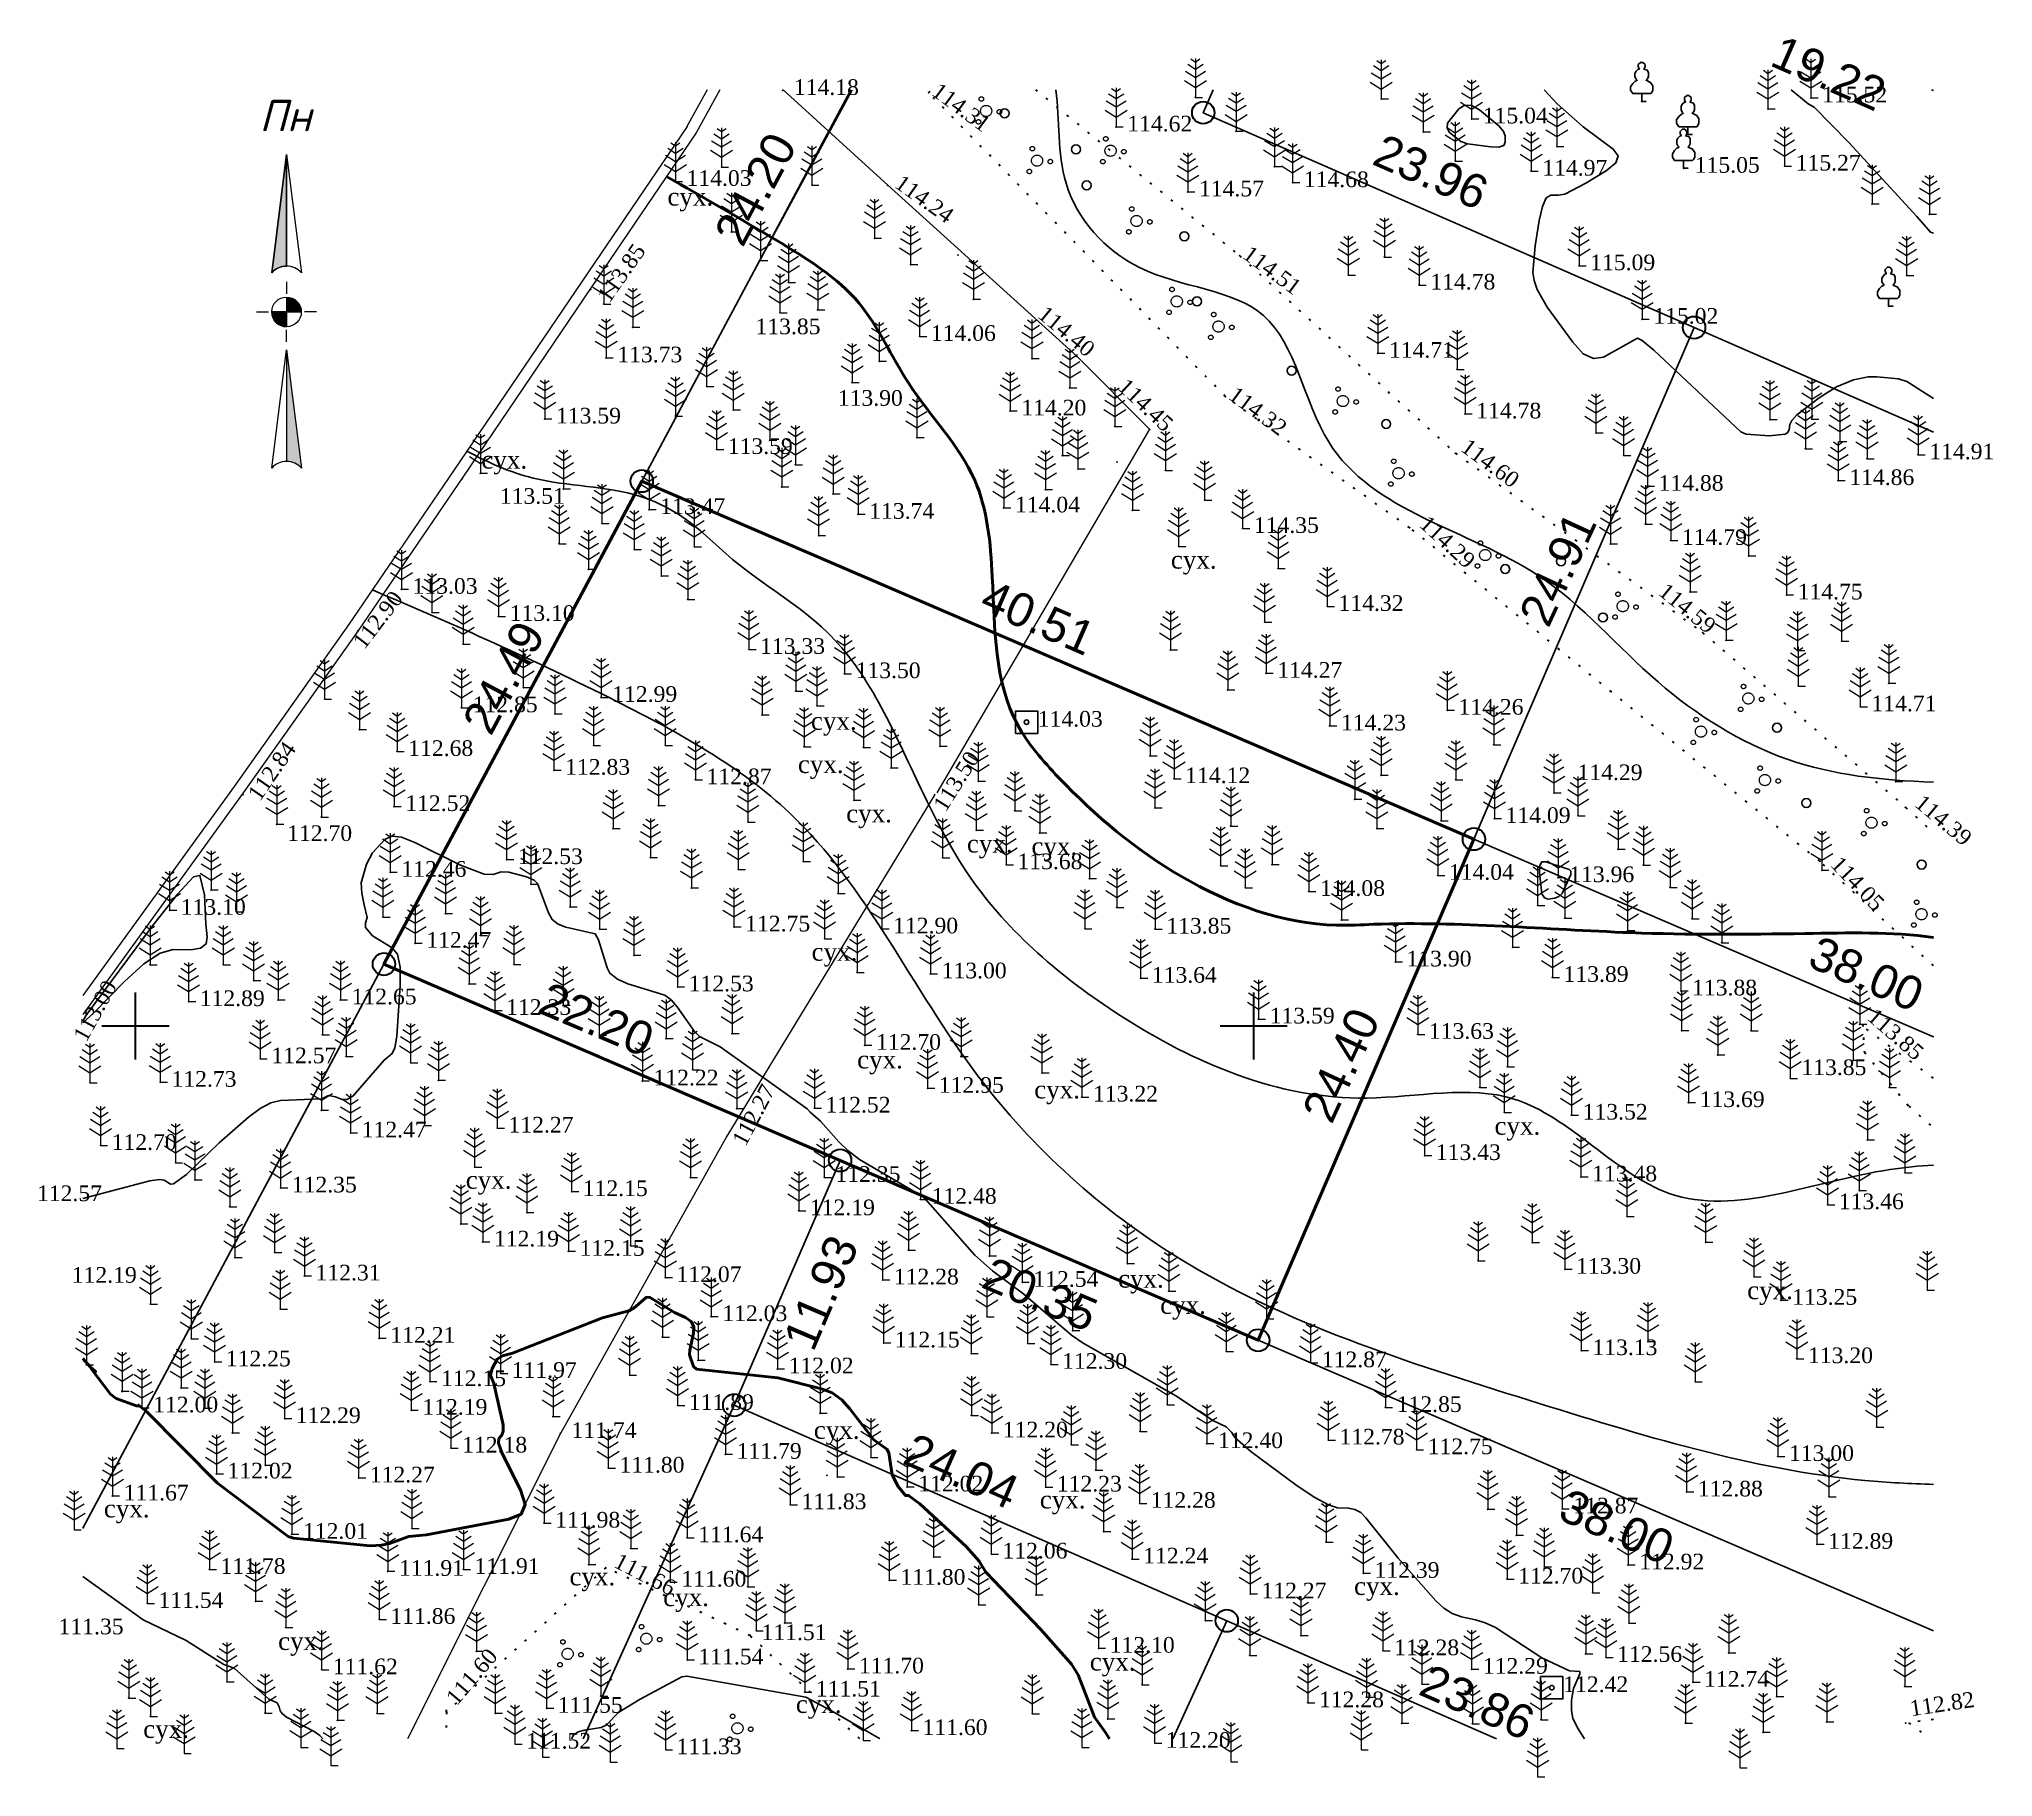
# Model space of a CAD drawing. Header units: millimetres. Extents: x 5405395.7 to 5405483.1, y 5524866.4 to 5524944.1.
import ezdxf
from ezdxf.enums import TextEntityAlignment as Align

# ---------------------------------------------------------------- set-up
doc = ezdxf.new("R2010")
doc.units = ezdxf.units.MM
doc.set_wipeout_variables(frame=1)
doc.linetypes.add('HIDDEN', pattern=[0.5, 0, -0.5])
doc.linetypes.add('суцільна', pattern=[50, 50, 0])
for name, color, linetype, lineweight in [('#Лист (текст_ПН)', 250, 'Continuous', 0), ('#Штамп', 250, 'Continuous', 0), ('11900000', 1, 'Continuous', 30), ('82323000', 185, 'Сеточный', 20), ('Контур', 7, 'HIDDEN', 30), ('ограждение', 7, 'ZABOR', 20), ('Ограждения', 7, 'ЗаборДерПр', 20), ('ТОЧКИ', 7, 'Continuous', 30), ('усл. знак', 7, 'суцільна', 20)]:
    doc.layers.add(name, color=color, linetype=linetype, lineweight=lineweight)
for name, color, linetype in [('SC007', 7, 'Continuous'), ('горизонтали', 42, 'Continuous'), ('Ділянки_Межі', 10, 'Continuous'), ('надписи', 7, 'Continuous'), ('отметки', 7, 'Continuous'), ('промеры', 185, 'Continuous'), ('Растительность', 7, 'Continuous')]:
    doc.layers.add(name, color=color, linetype=linetype)
doc.styles.get("Standard").update_dxf_attribs({"font": 'arial.ttf'})
doc.styles.add('times', font='times.ttf')
doc.styles.add('Мой_Топо', font='isocpeui.ttf')
doc.linetypes.add('ZABOR', pattern='A,1,-0.1,[132,ltypeshp.shx,S=0.25,R=0,X=-0.1,Y=0],-0.4,1', length=2.5)
doc.linetypes.add('ЗаборДерПр', pattern='A,1,[130,ltypeshp.shx,S=0.25,R=0,X=0,Y=-0.25],1.5', length=2.5)
doc.linetypes.add('Сеточный', pattern='A,2.2,["<",Standard,S=0.5,R=90,X=0,Y=0],2.2,["<",Standard,S=0.5,R=270,X=-0.5,Y=0],0.1', length=4.5)

msp = doc.modelspace()

# ---------------------------------------------------------------- texts
at = {"layer": 'надписи', "color": 7, "style": 'times'}
for p in [(5405423.784, 5524937.486, 111.861), (5405415.466, 5524925.724, 111.861), (5405446.295, 5524921.25, 111.861), (5405430.202, 5524914.041, 111.861), (5405429.618, 5524912.107, 111.861), (5405431.777, 5524909.902, 111.861), (5405437.175, 5524908.552, 111.861), (5405440.061, 5524908.437, 111.861), (5405430.231, 5524903.714, 111.861), (5405432.266, 5524898.895, 111.861), (5405440.185, 5524897.555, 111.861), (5405460.768, 5524895.932, 111.861), (5405414.766, 5524893.514, 111.861), (5405443.931, 5524889.093, 111.861), (5405472.065, 5524888.577, 111.861), (5405445.816, 5524887.919, 111.861), (5405430.331, 5524882.329, 111.861), (5405440.435, 5524879.216, 111.861), (5405398.585, 5524878.816, 111.861), (5405419.404, 5524875.778, 111.861), (5405454.484, 5524875.348, 111.861), (5405423.595, 5524874.849, 111.861), (5405406.375, 5524872.887, 111.861), (5405442.67, 5524871.966, 111.861), (5405429.527, 5524870.072, 111.861), (5405400.343, 5524868.954, 111.861)]:
    msp.add_text('сух.', height=0.8, dxfattribs=at).set_placement(p, align=Align.TOP_LEFT)
at = {"layer": 'отметки', "color": 7, "style": 'times'}
for s, p in [('114.18', (5405429.438, 5524942.336, 114.18)), ('115.52', (5405475.418, 5524942.002, 115.524)), ('114.62', (5405444.346, 5524940.702, 114.624)), ('115.04', (5405460.242, 5524941.061, 115.041)), ('115.27', (5405474.235, 5524938.953, 115.267)), ('114.03', (5405424.639, 5524938.269, 114.025)), ('114.68', (5405452.239, 5524938.212, 114.679)), ('114.97', (5405462.904, 5524938.728, 114.969)), ('115.05', (5405469.721, 5524938.855, 115.053)), ('114.57', (5405447.552, 5524937.799, 114.573)), ('115.09', (5405465.046, 5524934.496, 115.093)), ('114.78', (5405457.897, 5524933.632, 114.784)), ('115.02', (5405467.868, 5524932.104, 115.017)), ('113.85', (5405427.722, 5524931.632, 113.846)), ('114.06', (5405435.562, 5524931.334, 114.056)), ('113.73', (5405421.543, 5524930.377, 113.729)), ('114.71', (5405456.048, 5524930.582, 114.711)), ('113.90', (5405431.402, 5524928.434, 113.905)), ('113.59', (5405418.8, 5524927.642, 113.592)), ('114.20', (5405439.609, 5524928.001, 114.199)), ('114.78', (5405459.95, 5524927.866, 114.782)), ('113.59', (5405426.483, 5524926.279, 113.586)), ('114.91', (5405480.21, 5524926.041, 114.906)), ('113.51', (5405416.29, 5524924.049, 113.512)), ('114.88', (5405468.103, 5524924.631, 114.88)), ('114.86', (5405476.631, 5524924.889, 114.86)), ('113.47', (5405423.462, 5524923.593, 113.47)), ('113.74', (5405432.808, 5524923.38, 113.737)), ('114.04', (5405439.324, 5524923.664, 114.04)), ('114.35', (5405450.006, 5524922.747, 114.353)), ('114.79', (5405469.147, 5524922.213, 114.79)), ('113.03', (5405412.388, 5524920.025, 113.028)), ('114.75', (5405474.324, 5524919.772, 114.747)), ('113.10', (5405416.73, 5524918.812, 113.103)), ('114.32', (5405453.792, 5524919.261, 114.322)), ('113.33', (5405427.927, 5524917.338, 113.327)), ('113.50', (5405432.2, 5524916.251, 113.499)), ('114.27', (5405451.055, 5524916.27, 114.274)), ('112.85', (5405415.075, 5524914.726, 112.854)), ('112.99', (5405421.315, 5524915.191, 112.99)), ('114.26', (5405459.157, 5524914.619, 114.258)), ('114.71', (5405477.621, 5524914.771, 114.705)), ('114.03', (5405440.343, 5524914.082, 114.033)), ('114.03', (5405440.343, 5524914.082, 114.033)), ('114.23', (5405453.903, 5524913.914, 114.23)), ('112.68', (5405412.194, 5524912.772, 112.683)), ('112.83', (5405419.209, 5524911.934, 112.829)), ('112.87', (5405425.534, 5524911.509, 112.871)), ('114.12', (5405446.937, 5524911.555, 114.117)), ('114.29', (5405464.48, 5524911.69, 114.292)), ('112.52', (5405412.063, 5524910.311, 112.522)), ('114.09', (5405461.261, 5524909.774, 114.091)), ('112.70', (5405406.779, 5524908.969, 112.695)), ('112.53', (5405417.095, 5524907.937, 112.525)), ('113.68', (5405439.435, 5524907.708, 113.68)), ('112.46', (5405411.888, 5524907.369, 112.464)), ('114.04', (5405458.727, 5524907.232, 114.043)), ('113.96', (5405464.109, 5524907.129, 113.959)), ('114.08', (5405452.964, 5524906.512, 114.078)), ('113.10', (5405402.023, 5524905.67, 113.1)), ('112.75', (5405427.261, 5524904.926, 112.752)), ('112.90', (5405433.876, 5524904.837, 112.9)), ('113.85', (5405446.091, 5524904.826, 113.852)), ('112.47', (5405413.003, 5524904.196, 112.468)), ('113.90', (5405456.833, 5524903.36, 113.903)), ('112.53', (5405424.735, 5524902.246, 112.532)), ('113.00', (5405436.046, 5524902.827, 113.001)), ('113.64', (5405445.444, 5524902.631, 113.636)), ('113.89', (5405463.855, 5524902.668, 113.892)), ('112.89', (5405402.871, 5524901.586, 112.885)), ('112.65', (5405409.662, 5524901.664, 112.65)), ('113.88', (5405469.602, 5524902.062, 113.878)), ('112.33', (5405416.572, 5524901.192, 112.333)), ('113.59', (5405450.712, 5524900.807, 113.591)), ('112.70', (5405433.11, 5524899.631, 112.704)), ('113.63', (5405457.834, 5524900.121, 113.631)), ('112.57', (5405406.074, 5524899.027, 112.575)), ('112.73', (5405401.608, 5524897.979, 112.728)), ('112.22', (5405423.163, 5524898.036, 112.223)), ('112.95', (5405435.919, 5524897.707, 112.953)), ('113.22', (5405442.814, 5524897.317, 113.217)), ('113.69', (5405469.939, 5524897.07, 113.694)), ('112.52', (5405430.854, 5524896.823, 112.519)), ('113.52', (5405464.71, 5524896.509, 113.518)), ('112.47', (5405410.114, 5524895.713, 112.466)), ('112.27', (5405416.678, 5524895.929, 112.267)), ('112.70', (5405398.935, 5524895.152, 112.702)), ('113.43', (5405458.141, 5524894.702, 113.432)), ('112.35', (5405431.298, 5524893.723, 112.346)), ('113.48', (5405465.131, 5524893.745, 113.483)), ('112.57', (5405395.595, 5524892.862, 112.574)), ('112.35', (5405406.988, 5524893.252, 112.348)), ('112.15', (5405419.998, 5524893.088, 112.147)), ('112.48', (5405435.6, 5524892.742, 112.485)), ('112.19', (5405430.155, 5524892.233, 112.193)), ('113.46', (5405476.162, 5524892.501, 113.459)), ('112.19', (5405416.029, 5524890.836, 112.19)), ('112.15', (5405419.857, 5524890.417, 112.147)), ('112.19', (5405397.149, 5524889.213, 112.189)), ('112.31', (5405408.051, 5524889.315, 112.308)), ('112.07', (5405424.19, 5524889.243, 112.068)), ('112.28', (5405433.907, 5524889.138, 112.278)), ('113.30', (5405464.415, 5524889.615, 113.3)), ('112.54', (5405440.147, 5524889.031, 112.539)), ('113.25', (5405474.077, 5524888.228, 113.249)), ('112.03', (5405426.24, 5524887.497, 112.029)), ('112.21', (5405411.395, 5524886.531, 112.205)), ('112.15', (5405433.948, 5524886.318, 112.154)), ('113.13', (5405465.145, 5524885.975, 113.127)), ('113.20', (5405474.784, 5524885.616, 113.199)), ('112.25', (5405404.036, 5524885.473, 112.246)), ('111.97', (5405416.822, 5524884.959, 111.972)), ('112.02', (5405429.204, 5524885.16, 112.021)), ('112.30', (5405441.432, 5524885.362, 112.303)), ('112.87', (5405453.045, 5524885.434, 112.873)), ('112.15', (5405413.662, 5524884.588, 112.145)), ('112.00', (5405400.79, 5524883.414, 111.998)), ('112.19', (5405412.827, 5524883.31, 112.194)), ('111.89', (5405424.741, 5524883.523, 111.89)), ('112.85', (5405456.393, 5524883.433, 112.847)), ('112.29', (5405407.164, 5524882.937, 112.289)), ('111.74', (5405419.496, 5524882.27, 111.736)), ('112.20', (5405438.784, 5524882.293, 112.202)), ('112.18', (5405414.604, 5524881.617, 112.183)), ('111.79', (5405426.88, 5524881.341, 111.79)), ('112.40', (5405448.404, 5524881.815, 112.404)), ('112.78', (5405453.836, 5524881.978, 112.775)), ('112.75', (5405457.78, 5524881.545, 112.749)), ('113.00', (5405473.934, 5524881.242, 113.004)), ('112.02', (5405404.116, 5524880.46, 112.021)), ('111.80', (5405421.639, 5524880.72, 111.796)), ('112.27', (5405410.475, 5524880.281, 112.273)), ('112.02', (5405435.001, 5524879.88, 112.022)), ('112.23', (5405441.196, 5524879.875, 112.233)), ('112.88', (5405469.859, 5524879.655, 112.885)), ('111.67', (5405399.471, 5524879.475, 111.67)), ('111.83', (5405429.777, 5524879.084, 111.825)), ('112.28', (5405445.395, 5524879.146, 112.283)), ('112.87', (5405464.293, 5524878.896, 112.865)), ('112.01', (5405407.489, 5524877.761, 112.014)), ('111.98', (5405418.767, 5524878.262, 111.977)), ('111.64', (5405425.163, 5524877.607, 111.642)), ('112.06', (5405438.765, 5524876.879, 112.062)), ('112.89', (5405475.687, 5524877.315, 112.891)), ('111.78', (5405403.802, 5524876.191, 111.777)), ('111.91', (5405411.781, 5524876.106, 111.906)), ('111.91', (5405415.159, 5524876.191, 111.907)), ('112.24', (5405445.06, 5524876.656, 112.237)), ('112.39', (5405455.401, 5524876.017, 112.391)), ('112.92', (5405467.24, 5524876.393, 112.92)), ('111.60', (5405424.408, 5524875.622, 111.605)), ('111.80', (5405434.204, 5524875.705, 111.801)), ('112.70', (5405461.828, 5524875.76, 112.703)), ('111.54', (5405401.026, 5524874.668, 111.535)), ('112.27', (5405450.346, 5524875.097, 112.272)), ('111.35', (5405396.56, 5524873.49, 111.349)), ('111.86', (5405411.397, 5524873.956, 111.864)), ('111.51', (5405427.99, 5524873.228, 111.508)), ('112.10', (5405443.561, 5524872.667, 112.103)), ('112.28', (5405456.279, 5524872.554, 112.284)), ('111.62', (5405408.82, 5524871.703, 111.623)), ('111.54', (5405425.17, 5524872.145, 111.537)), ('111.70', (5405432.347, 5524871.74, 111.704)), ('112.29', (5405460.246, 5524871.727, 112.285)), ('112.56', (5405466.251, 5524872.256, 112.563)), ('112.42', (5405463.84, 5524870.906, 112.422)), ('112.42', (5405463.84, 5524870.906, 112.422)), ('112.74', (5405470.138, 5524871.145, 112.736)), ('111.55', (5405418.879, 5524869.98, 111.554)), ('111.51', (5405430.422, 5524870.707, 111.511)), ('112.28', (5405452.917, 5524870.226, 112.277)), ('111.52', (5405417.465, 5524868.378, 111.518)), ('111.33', (5405424.192, 5524868.128, 111.329)), ('111.60', (5405435.191, 5524868.985, 111.598)), ('112.20', (5405446.066, 5524868.414, 112.202))]:
    msp.add_text(s, height=0.7, dxfattribs=at).set_placement(p, align=Align.TOP_LEFT)
for s, rotation, p in [('114.31', 323.45013, (5405435.962, 5524942.234, 114.308)), ('114.24', 324.58521, (5405434.295, 5524938.113, 114.245)), ('113.85', 54.92076, (5405420.6, 5524932.681, 113.853)), ('114.51', 323.45013, (5405449.867, 5524934.949, 114.513)), ('114.40', 320.43545, (5405440.733, 5524932.263, 114.396)), ('114.45', 316.67489, (5405444.355, 5524929.025, 114.448)), ('114.32', 323.45013, (5405449.231, 5524928.648, 114.316)), ('114.60', 323.45013, (5405459.62, 5524926.318, 114.605)), ('114.29', 317.51605, (5405457.829, 5524922.886, 114.291)), ('114.59', 321.04763, (5405468.48, 5524919.866, 114.586)), ('112.90', 52.34233, (5405409.67, 5524917.226, 112.896)), ('112.84', 55.15063, (5405404.976, 5524910.399, 112.837)), ('113.50', 57.97073, (5405435.628, 5524909.898, 113.504)), ('114.39', 320.26567, (5405479.95, 5524910.4, 114.391)), ('114.05', 313.70968, (5405476.256, 5524907.662, 114.045)), ('113.00', 61.11345, (5405397.179, 5524899.568, 112.999)), ('113.85', 319.01725, (5405477.839, 5524900.848, 113.848)), ('112.27', 62.04898, (5405426.647, 5524894.896, 112.273)), ('111.66', 332.68936, (5405421.652, 5524876.452, 111.664)), ('111.60', 49.64054, (5405413.825, 5524870.014, 111.596)), ('112.82', 8.35155, (5405479.291, 5524869.816, 112.816))]:
    msp.add_text(s, height=0.7, rotation=rotation, dxfattribs=at).set_placement(p, align=Align.TOP_LEFT)
msp.add_text('113.85', height=0.7, dxfattribs=at).set_placement((5405474.49, 5524898.15, 113.85), align=Align.MIDDLE_LEFT)
at = {"layer": 'промеры', "char_height": 1.5, "attachment_point": 1}
for s, insert, rotation in [('19.22', (5405473.616, 5524944.351), 336.35584), ('24.20', (5405425.821, 5524935.472), 61.91278), ('23.96', (5405455.828, 5524939.936), 336.35584), ('24.91', (5405461.817, 5524918.376), 65.21549), ('40.51', (5405438.269, 5524920.003, -107.24), 336.35584), ('24.49', (5405414.564, 5524913.622), 61.91278), ('38.00', (5405475.297, 5524904.069), 336.35584), ('22.20', (5405418.495, 5524902.007), 337.03806), ('24.40', (5405452.122, 5524896.183), 65.21549), ('11.93', (5405428.923, 5524885.961), 66.85256), ('20.35', (5405438.339, 5524889.709), 337.03806), ('24.04', (5405434.835, 5524881.829), 336.35584), ('38.00', (5405464.137, 5524879.347), 336.35584), ('23.86', (5405457.903, 5524871.498), 336.35584)]:
    msp.add_mtext(s, dxfattribs=dict(at, insert=insert, rotation=rotation))

# ---------------------------------------------------------------- blocks, each defined once
blk = doc.blocks.new('SYMBOL902')
at = {"layer": 'SC007'}
blk.add_lwpolyline([(-1.25, -1.25), (-1.25, 1.25), (1.25, 1.25), (1.25, -1.25)], close=True, dxfattribs=at)
blk.add_circle((0, 0), 0.25, dxfattribs=at)
blk = doc.blocks.new('A$C2ACB5305')
at = {"layer": 'Растительность'}
blk.add_lwpolyline([(0.2, 0), (0.2, 0), (0, 0), (0, 0.35), (-0.4, 0.35), (-0.5, 0.5), (-0.5, 0.65), (-0.4, 0.8), (-0.3, 0.9), (-0.2, 0.95), (-0.25, 1), (-0.3, 1.1), (-0.3, 1.25), (-0.25, 1.35), (-0.15, 1.45), (-0.1, 1.45), (-0.15, 1.55), (-0.15, 1.65), (-0.05, 1.75), (0.05, 1.75), (0.15, 1.65), (0.15, 1.55), (0.1, 1.45), (0.25, 1.4), (0.3, 1.3), (0.3, 1.1), (0.25, 1), (0.2, 0.95), (0.4, 0.85), (0.5, 0.7), (0.5, 0.5), (0.45, 0.4), (0.4, 0.35), (0, 0.35)], dxfattribs=at)
blk = doc.blocks.new('A$C51FE15A3')
at = {"layer": 'Растительность', "color": 94, "lineweight": 0}
for points in [[(0, 1.75), (0, 0), (0.319, 0)], [(-0.447, 1.172), (0, 0.895), (0.447, 1.172)], [(-0.343, 1.489), (0, 1.267), (0.343, 1.489)], [(-0.201, 1.726), (0, 1.584), (0.201, 1.726)], [(-0.493, 0.753), (0, 0.444), (0.493, 0.753)]]:
    blk.add_lwpolyline(points, dxfattribs=at)
blk = doc.blocks.new('A$C72385B22')
at = {"layer": 'усл. знак'}
for centre, radius in [((0, 0), 0.625), ((-0.02, 1.49), 0.25), ((-1.29, -0.64), 0.25), ((1.28, -0.76), 0.25)]:
    blk.add_circle(centre, radius, dxfattribs=at)
blk = doc.blocks.new('*U5')
at = {"color": 0}
for points in [[(-0.113, 0), (-0.109, -0.029), (-0.097, -0.056)], [(-0.113, 0), (-0.097, -0.056), (0, 0)], [(-0.097, -0.056), (0, -0.113), (0, 0)], [(-0.097, -0.056), (-0.08, -0.08), (-0.056, -0.097)], [(-0.097, -0.056), (-0.056, -0.097), (0, -0.113)], [(-0.056, -0.097), (-0.029, -0.109), (0, -0.113)]]:
    blk.add_solid(points, dxfattribs=at)
blk = doc.blocks.new('*U6')
at = {"color": 0}
for points in [[(0, 0), (0.097, 0.056), (0, 0.113)], [(0.097, 0.056), (0.029, 0.109), (0, 0.113)], [(0, 0), (0.113, 0), (0.097, 0.056)], [(0.097, 0.056), (0.056, 0.097), (0.029, 0.109)], [(0.097, 0.056), (0.08, 0.08), (0.056, 0.097)], [(0.113, 0), (0.109, 0.029), (0.097, 0.056)]]:
    blk.add_solid(points, dxfattribs=at)
blk = doc.blocks.new('*U7')
at = {"color": 0}
for points in [[(0, -1.136), (0.021, -1.138), (0, -0.288)], [(0.021, -1.138), (0.042, -1.142), (0, -0.288)], [(0.042, -1.142), (0.062, -1.15), (0, -0.288)], [(0.062, -1.15), (0.081, -1.16), (0, -0.288)], [(0.081, -1.16), (0.098, -1.173), (0, -0.288)], [(0.098, -1.173), (0.113, -1.188), (0, -0.288)]]:
    blk.add_solid(points, dxfattribs=at)
blk = doc.blocks.new('*U8')
at = {"color": 0}
for points in [[(-0.113, 0.297), (-0.098, 0.312), (0, 1.197)], [(-0.098, 0.312), (-0.081, 0.325), (0, 1.197)], [(-0.081, 0.325), (-0.062, 0.335), (0, 1.197)], [(-0.062, 0.335), (-0.042, 0.343), (0, 1.197)], [(-0.042, 0.343), (-0.021, 0.347), (0, 1.197)], [(-0.021, 0.347), (0, 0.349), (0, 1.197)]]:
    blk.add_solid(points, dxfattribs=at)
blk = doc.blocks.new('#Північ')
at = {"color": 7}
blk.add_wipeout([(-2.901, 10.635), (2.901, 10.635), (2.901, -7.981), (-2.901, -7.981)], dxfattribs=at).dxf.layer = '#Лист (текст_ПН)'
at = {"layer": '#Лист (текст_ПН)'}
for p, q in [((-0.663, 1.748), (0, 7.043)), ((0, 7.043), (0, 2.052)), ((0, 7.043), (0.663, 1.748)), ((0, 1.337), (0, 0.807)), ((-1.337, 0), (-0.807, 0)), ((-0.662, 0), (0.662, 0)), ((0, 0.662), (0, -0.662)), ((1.337, 0), (0.807, 0)), ((0, -1.337), (0, -0.807)), ((-0.663, -6.99), (0, -1.695)), ((0, -1.695), (0.663, -6.99)), ((0, -1.695), (0, -6.686))]:
    blk.add_line(p, q, dxfattribs=at)
at = {"layer": '#Лист (текст_ПН)', "flags": 128}
for points in [[(0, 7.043), (-0.663, 1.748, -0.218585), (0, 2.052)], [(0, 0), (-0.662, 0, 0.414214), (0, -0.662)]]:
    blk.add_lwpolyline(points, format="xyb", close=True, dxfattribs=at)
at = {"layer": '#Лист (текст_ПН)'}
blk.add_circle((0, 0), 0.662, dxfattribs=at)
for centre in [(0, 1.178), (0, -7.56)]:
    blk.add_arc(centre, 0.874, 40.67981, 139.32019, dxfattribs=at)
at = {"layer": '#Лист (текст_ПН)', "xscale": 5.883850111352785, "yscale": 5.883850111352785, "zscale": 5.883850111352785}
for name in ['*U8', '*U5', '*U6', '*U7']:
    blk.add_blockref(name, (0, 0), dxfattribs=at)
at = {"layer": '#Лист (текст_ПН)', "style": 'Мой_Топо'}
blk.add_text('Пн', height=1.4, dxfattribs=at).set_placement((-1.217, 8.077))

# ---------------------------------------------------------------- linework, layer by layer
at = {"layer": '11900000', "color": 7}
for points in [[(5405400, 5524898.5, 0), (5405400, 5524901.5, 0)], [(5405400, 5524898.5, 0), (5405400, 5524901.5, 0)], [(5405450, 5524898.5, 0), (5405450, 5524901.5, 0)], [(5405450, 5524898.5, 0), (5405450, 5524901.5, 0)], [(5405398.5, 5524900, 0), (5405401.5, 5524900, 0)], [(5405398.5, 5524900, 0), (5405401.5, 5524900, 0)], [(5405448.5, 5524900, 0), (5405451.5, 5524900, 0)], [(5405448.5, 5524900, 0), (5405451.5, 5524900, 0)]]:
    msp.add_polyline3d(points, dxfattribs=at)
at = {"layer": '82323000', "color": 7}
for points, elevation in [([(5405428.967, 5524941.87), (5405433.636, 5524937.599), (5405442.087, 5524929.95), (5405445.347, 5524926.687), (5405435.83, 5524910.43)], 114.265), ([(5405435.741, 5524910.343), (5405426.441, 5524895.071), (5405418.996, 5524881.77), (5405412.157, 5524868.118)], 114.18)]:
    msp.add_lwpolyline(points, dxfattribs=dict(at, elevation=elevation))
at = {"layer": 'горизонтали', "color": 32}
for points in [[(5405465.637, 5524929.912, 115), (5405465.197, 5524929.842, 115), (5405464.737, 5524930.062, 115), (5405464.267, 5524930.572, 115), (5405463.127, 5524932.142, 115), (5405462.677, 5524932.932, 115), (5405462.547, 5524933.342, 115), (5405462.487, 5524933.692, 115), (5405462.587, 5524934.882, 115), (5405462.767, 5524936.022, 115), (5405462.907, 5524936.652, 115), (5405463.077, 5524937.032, 115), (5405463.287, 5524937.152, 115), (5405463.617, 5524937.152, 115), (5405463.907, 5524937.202, 115), (5405464.857, 5524937.692, 115), (5405465.757, 5524938.242, 115), (5405466.197, 5524938.592, 115), (5405466.297, 5524938.912, 115), (5405466.077, 5524939.212, 115), (5405464.727, 5524940.202, 115), (5405463.567, 5524941.242, 115), (5405462.99, 5524941.87, 115)], [(5405474.029, 5524941.87, 115.5), (5405474.787, 5524941.242, 115.5), (5405475.057, 5524941.092, 115.5), (5405476.617, 5524939.502, 115.5), (5405479.657, 5524936.202, 115.5), (5405480.257, 5524935.502, 115.5), (5405480.391, 5524935.451, 115.5)], [(5405480.391, 5524928.056, 115), (5405479.207, 5524928.812, 115), (5405478.827, 5524928.942, 115), (5405477.857, 5524929.032, 115), (5405477.477, 5524929.032, 115), (5405476.817, 5524928.892, 115), (5405476.057, 5524928.582, 115), (5405475.287, 5524928.082, 115), (5405474.287, 5524927.322, 115), (5405474.057, 5524927.082, 115), (5405473.967, 5524926.902, 115), (5405473.937, 5524926.672, 115), (5405473.877, 5524926.542, 115), (5405473.767, 5524926.462, 115), (5405473.067, 5524926.382, 115), (5405472.027, 5524926.462, 115), (5405471.787, 5524926.562, 115), (5405467.897, 5524930.222, 115), (5405467.377, 5524930.652, 115), (5405467.157, 5524930.752, 115), (5405465.637, 5524929.912, 115)], [(5405397.647, 5524892.274, 112.5), (5405400.637, 5524893.072, 112.5), (5405401.077, 5524893.132, 112.5), (5405401.287, 5524893.102, 112.5), (5405401.567, 5524892.922, 112.5), (5405401.697, 5524892.942, 112.5), (5405402.277, 5524893.352, 112.5), (5405403.737, 5524894.772, 112.5), (5405405.057, 5524895.912, 112.5), (5405405.577, 5524896.312, 112.5), (5405406.057, 5524896.562, 112.5), (5405406.487, 5524896.662, 112.5), (5405407.907, 5524896.722, 112.5), (5405408.337, 5524896.732, 112.5), (5405408.627, 5524896.892, 112.5), (5405408.937, 5524896.822, 112.5), (5405409.237, 5524896.702, 112.5), (5405409.457, 5524896.702, 112.5), (5405409.737, 5524896.872, 112.5), (5405411.117, 5524898.472, 112.5), (5405411.477, 5524898.762, 112.5), (5405411.597, 5524899.012, 112.5), (5405411.687, 5524899.542, 112.5), (5405411.837, 5524901.802, 112.5), (5405411.837, 5524902.632, 112.5), (5405411.717, 5524903.202, 112.5), (5405411.477, 5524903.492, 112.5), (5405410.597, 5524904.022, 112.5), (5405410.277, 5524904.402, 112.5), (5405410.277, 5524904.602, 112.5), (5405410.357, 5524904.852, 112.5), (5405410.217, 5524905.412, 112.5), (5405410.117, 5524905.942, 112.5), (5405410.097, 5524906.402, 112.5), (5405410.327, 5524907.232, 112.5), (5405410.597, 5524907.732, 112.5), (5405411.147, 5524908.342, 112.5), (5405411.457, 5524908.482, 112.5), (5405411.897, 5524908.442, 112.5), (5405412.487, 5524908.202, 112.5), (5405414.537, 5524907.182, 112.5), (5405415.597, 5524906.782, 112.5), (5405415.987, 5524906.772, 112.5), (5405416.347, 5524906.882, 112.5), (5405416.697, 5524906.872, 112.5), (5405417.477, 5524906.672, 112.5), (5405417.827, 5524906.522, 112.5), (5405417.977, 5524906.362, 112.5), (5405418.467, 5524905.052, 112.5), (5405418.637, 5524904.752, 112.5), (5405418.897, 5524904.542, 112.5), (5405419.237, 5524904.412, 112.5), (5405420.557, 5524904.122, 112.5), (5405420.707, 5524903.842, 112.5), (5405421.087, 5524902.592, 112.5), (5405421.207, 5524902.352, 112.5), (5405421.547, 5524902.082, 112.5), (5405422.017, 5524901.882, 112.5), (5405423.667, 5524901.372, 112.5), (5405423.947, 5524901.172, 112.5), (5405424.227, 5524900.852, 112.5), (5405424.997, 5524899.752, 112.5), (5405425.217, 5524899.532, 112.5), (5405426.147, 5524899.062, 112.5), (5405430.037, 5524896.292, 112.5), (5405430.167, 5524896.142, 112.5), (5405430.627, 5524895.732, 112.5), (5405431.447, 5524894.812, 112.5), (5405431.857, 5524894.422, 112.5), (5405432.377, 5524894.022, 112.5), (5405435.147, 5524892.392, 112.5), (5405435.307, 5524892.272, 112.5), (5405437.527, 5524889.742, 112.5), (5405438.317, 5524889.042, 112.5), (5405439.717, 5524888.002, 112.5), (5405441.857, 5524886.162, 112.5), (5405442.367, 5524885.812, 112.5), (5405446.547, 5524883.432, 112.5), (5405448.177, 5524882.352, 112.5), (5405448.767, 5524882.072, 112.5), (5405449.007, 5524881.822, 112.5), (5405449.157, 5524881.592, 112.5), (5405449.877, 5524880.962, 112.5), (5405451.947, 5524879.432, 112.5), (5405452.737, 5524878.902, 112.5), (5405453.337, 5524878.572, 112.5), (5405453.747, 5524878.452, 112.5), (5405454.227, 5524878.432, 112.5), (5405454.527, 5524878.372, 112.5), (5405454.787, 5524878.232, 112.5), (5405455.017, 5524878.002, 112.5), (5405456.467, 5524876.192, 112.5), (5405458.147, 5524874.282, 112.5), (5405458.497, 5524873.952, 112.5), (5405458.877, 5524873.712, 112.5), (5405459.287, 5524873.572, 112.5), (5405459.917, 5524873.442, 112.5), (5405460.357, 5524873.302, 112.5), (5405460.817, 5524873.092, 112.5), (5405462.887, 5524871.732, 112.5), (5405464.117, 5524871.162, 112.5), (5405464.577, 5524871.122, 112.5), (5405464.587, 5524871.022, 112.5), (5405464.297, 5524870.372, 112.5), (5405464.217, 5524869.842, 112.5), (5405464.207, 5524869.382, 112.5), (5405464.267, 5524869.042, 112.5), (5405464.477, 5524868.602, 112.5), (5405464.788, 5524868.118, 112.5)], [(5405397.647, 5524900.208, 113), (5405397.787, 5524900.482, 113), (5405400.757, 5524904.472, 113), (5405401.887, 5524905.902, 113), (5405402.597, 5524906.662, 113), (5405402.877, 5524906.732, 113), (5405403.087, 5524905.862, 113), (5405403.147, 5524904.552, 113), (5405403.207, 5524903.982, 113)], [(5405403.207, 5524903.982, 113), (5405403.157, 5524903.662, 113), (5405402.907, 5524903.472, 113), (5405402.477, 5524903.402, 113), (5405401.687, 5524903.412, 113), (5405401.097, 5524903.252, 113), (5405400.367, 5524902.782, 113), (5405399.507, 5524901.992, 113), (5405398.127, 5524900.562, 113), (5405397.647, 5524900.134, 113)], [(5405397.647, 5524875.375, 111.5), (5405400.337, 5524873.442, 111.5), (5405402.267, 5524872.512, 111.5), (5405403.947, 5524871.442, 111.5), (5405404.417, 5524871.272, 111.5), (5405405.957, 5524869.892, 111.5), (5405406.327, 5524869.722, 111.5), (5405406.427, 5524869.542, 111.5), (5405406.467, 5524869.372, 111.5), (5405406.557, 5524869.242, 111.5), (5405406.757, 5524869.082, 111.5), (5405407.987, 5524868.442, 111.5), (5405408.247, 5524868.262, 111.5), (5405408.374, 5524868.118, 111.5)], [(5405419.493, 5524868.118, 111.5), (5405419.587, 5524868.272, 111.5), (5405419.797, 5524868.422, 111.5), (5405420.077, 5524868.502, 111.5), (5405420.817, 5524868.622, 111.5), (5405421.047, 5524868.722, 111.5), (5405421.617, 5524869.312, 111.5), (5405422.567, 5524869.892, 111.5), (5405424.427, 5524870.882, 111.5), (5405424.657, 5524870.922, 111.5), (5405429.977, 5524869.972, 111.5), (5405431.117, 5524869.372, 111.5), (5405433.267, 5524868.122, 111.5), (5405433.276, 5524868.118, 111.5)]]:
    msp.add_polyline3d(points, dxfattribs=at)
for points in [[(5405459.257, 5524939.552, 115), (5405459.567, 5524939.442, 115), (5405460.597, 5524939.312, 115), (5405460.957, 5524939.302, 115), (5405461.177, 5524939.372, 115), (5405461.237, 5524939.522, 115), (5405461.237, 5524939.802, 115), (5405461.167, 5524940.002, 115), (5405460.977, 5524940.242, 115), (5405460.097, 5524940.962, 115), (5405459.737, 5524941.162, 115), (5405459.437, 5524941.182, 115), (5405459.177, 5524941.012, 115), (5405458.667, 5524940.372, 115), (5405458.647, 5524940.152, 115), (5405458.757, 5524939.962, 115), (5405459.257, 5524939.552, 115)], [(5405463.797, 5524905.922, 114), (5405463.647, 5524905.782, 114), (5405463.467, 5524905.712, 114), (5405463.167, 5524905.672, 114), (5405462.997, 5524905.722, 114), (5405462.887, 5524905.902, 114), (5405462.777, 5524906.842, 114), (5405462.787, 5524907.172, 114), (5405462.887, 5524907.332, 114), (5405463.067, 5524907.332, 114), (5405464.107, 5524906.992, 114), (5405464.177, 5524906.922, 114), (5405464.177, 5524906.772, 114), (5405463.797, 5524905.922, 114)]]:
    msp.add_polyline3d(points, close=True, dxfattribs=at)
at = {"layer": 'горизонтали', "color": 32, "lineweight": 50}
msp.add_polyline3d([(5405397.647, 5524885.119, 112), (5405397.987, 5524884.742, 112), (5405398.217, 5524884.542, 112), (5405398.027, 5524884.652, 112), (5405398.877, 5524883.532, 112), (5405399.137, 5524883.332, 112), (5405400.047, 5524883.012, 112), (5405400.187, 5524882.992, 112), (5405400.137, 5524883.042, 112), (5405400.487, 5524882.752, 112), (5405403.667, 5524879.552, 112), (5405406.827, 5524877.162, 112), (5405407.057, 5524877.082, 112), (5405410.487, 5524876.752, 112), (5405410.997, 5524876.772, 112), (5405411.357, 5524876.852, 112), (5405412.217, 5524877.162, 112), (5405413.007, 5524877.242, 112), (5405416.697, 5524877.932, 112), (5405417.247, 5524878.162, 112), (5405417.427, 5524878.592, 112), (5405417.237, 5524879.212, 112), (5405416.377, 5524880.922, 112), (5405416.237, 5524881.332, 112), (5405416.247, 5524881.542, 112), (5405416.387, 5524881.702, 112), (5405416.447, 5524881.872, 112), (5405416.437, 5524882.162, 112), (5405416.017, 5524884.002, 112), (5405415.867, 5524884.372, 112), (5405415.947, 5524884.672, 112), (5405416.177, 5524885.092, 112), (5405416.407, 5524885.242, 112), (5405416.857, 5524885.362, 112), (5405420.877, 5524886.942, 112), (5405422.057, 5524887.262, 112), (5405422.287, 5524887.372, 112), (5405422.827, 5524887.852, 112), (5405422.977, 5524887.862, 112), (5405424.107, 5524887.182, 112), (5405424.597, 5524886.952, 112), (5405424.847, 5524886.772, 112), (5405424.967, 5524886.542, 112), (5405424.957, 5524886.252, 112), (5405424.787, 5524885.502, 112), (5405424.777, 5524885.282, 112), (5405424.957, 5524884.762, 112), (5405425.087, 5524884.652, 112), (5405428.727, 5524884.262, 112), (5405430.677, 5524883.762, 112), (5405431.157, 5524883.582, 112), (5405431.577, 5524883.282, 112), (5405431.937, 5524882.872, 112), (5405433.017, 5524881.482, 112), (5405433.597, 5524881.062, 112), (5405433.687, 5524880.902, 112), (5405433.827, 5524879.922, 112), (5405434.097, 5524879.392, 112), (5405434.437, 5524878.992, 112), (5405434.567, 5524879.002, 112), (5405435.067, 5524878.622, 112), (5405437.147, 5524876.712, 112), (5405437.727, 5524876.062, 112), (5405438.017, 5524875.572, 112), (5405440.467, 5524873.022, 112), (5405441.857, 5524871.452, 112), (5405442.147, 5524870.982, 112), (5405442.887, 5524869.082, 112), (5405443.367, 5524868.402, 112), (5405443.548, 5524868.118, 112)], dxfattribs=at)
at = {"layer": 'горизонтали', "color": 32}
for points, knots in [([(5405441.151, 5524941.87), (5405441.327, 5524940.514), (5405441.073, 5524937.232), (5405444.794, 5524933.035), (5405451.566, 5524932.913), (5405452.841, 5524923.414), (5405462.376, 5524921.694), (5405467.678, 5524915.219), (5405473.77, 5524911.416), (5405478.074, 5524910.99), (5405480.391, 5524910.897)], [589.964578, 589.964578, 589.964578, 589.964578, 594.103196, 599.108283, 605.048663, 611.412942, 622.521559, 629.692846, 636.424411, 643.1363, 643.1363, 643.1363, 643.1363]), ([(5405414.818, 5524925.709), (5405415.772, 5524925.193), (5405418.223, 5524924.084), (5405421.698, 5524924.182), (5405424.74, 5524922.757), (5405427.138, 5524920.233), (5405432.042, 5524917.524), (5405434.513, 5524911.736), (5405437.788, 5524905.243), (5405444.44, 5524899.573), (5405453.206, 5524895.816), (5405462.487, 5524898.046), (5405468.665, 5524890.189), (5405475.696, 5524893.35), (5405479.747, 5524893.737), (5405480.391, 5524893.764)], [2.090237, 2.090237, 2.090237, 2.090237, 5.312599, 10.182619, 12.112589, 15.209294, 20.531766, 28.423343, 33.238106, 42.351864, 53.987263, 60.5812, 68.695045, 78.614199, 80.505568, 80.505568, 80.505568, 80.505568]), ([(5405480.391, 5524879.494), (5405479.368, 5524879.522), (5405473.28, 5524879.838), (5405461.824, 5524883.403), (5405447.517, 5524887.885), (5405436.442, 5524897.8), (5405431.385, 5524909.209), (5405420.694, 5524915.101), (5405414.239, 5524917.947), (5405410.59, 5524919.503)], [242.349981, 242.349981, 242.349981, 242.349981, 245.459521, 260.911196, 277.803065, 289.957635, 304.382942, 313.620797, 325.584809, 325.584809, 325.584809, 325.584809])]:
    msp.add_open_spline(points, degree=3, knots=knots, dxfattribs=at)
at = {"layer": 'горизонтали', "color": 32, "lineweight": 50}
msp.add_open_spline([(5405480.391, 5524903.956), (5405478.539, 5524904.212), (5405473.815, 5524904.095), (5405465.673, 5524904.056), (5405458.644, 5524904.734), (5405451.834, 5524904.358), (5405446.555, 5524906.313), (5405442.168, 5524910.026), (5405438.386, 5524914.341), (5405438.447, 5524919.318), (5405437.93, 5524924.895), (5405434.484, 5524928.293), (5405432.616, 5524932.718), (5405428.364, 5524935.336), (5405425.389, 5524937.054), (5405423.745, 5524937.988)], degree=3, knots=[248.049774, 248.049774, 248.049774, 248.049774, 253.624228, 261.428369, 272.933051, 274.584334, 281.85809, 288.915218, 291.908367, 298.615428, 303.009483, 308.272559, 312.478888, 317.055186, 322.755025, 322.755025, 322.755025, 322.755025], dxfattribs=at)
at = {"layer": 'Ділянки_Межі', "lineweight": 25}
for points in [[(5405448.191, 5524941.87), (5405447.741, 5524940.842), (5405469.694, 5524931.231), (5405459.846, 5524908.351), (5405422.638, 5524924.363)], [(5405422.638, 5524924.363), (5405431.981, 5524941.87)], [(5405448.191, 5524941.87), (5405447.741, 5524940.842), (5405469.694, 5524931.231), (5405480.391, 5524926.548)], [(5405480.391, 5524941.831), (5405480.302, 5524941.87)], [(5405480.391, 5524941.831), (5405480.302, 5524941.87)], [(5405480.391, 5524872.946), (5405450.2, 5524885.938), (5405431.505, 5524893.983), (5405426.773, 5524883.037), (5405448.794, 5524873.396), (5405460.85, 5524868.118)]]:
    msp.add_lwpolyline(points, dxfattribs=at)
at = {"layer": 'Ділянки_Межі'}
for points in [[(5405459.846, 5524908.351), (5405469.694, 5524931.231), (5405480.391, 5524926.548)], [(5405480.391, 5524899.51), (5405459.846, 5524908.351)], [(5405397.647, 5524877.534), (5405411.109, 5524902.76), (5405431.505, 5524893.983), (5405426.773, 5524883.037), (5405420.012, 5524868.118)], [(5405420.012, 5524868.118), (5405426.773, 5524883.037), (5405448.794, 5524873.396), (5405446.387, 5524868.118)], [(5405446.387, 5524868.118), (5405448.794, 5524873.396), (5405460.85, 5524868.118)]]:
    msp.add_lwpolyline(points, dxfattribs=at)
at = {"layer": 'Ділянки_Межі', "lineweight": 50}
msp.add_lwpolyline([(5405411.109, 5524902.76), (5405422.638, 5524924.363), (5405459.846, 5524908.351), (5405450.2, 5524885.938), (5405431.505, 5524893.983)], close=True, dxfattribs=at)
at = {"layer": 'Ділянки_Межі', "lineweight": 0}
for points in [[(5405450.2, 5524885.938), (5405459.846, 5524908.351), (5405480.391, 5524899.51)], [(5405480.391, 5524872.946), (5405450.2, 5524885.938)]]:
    msp.add_lwpolyline(points, dxfattribs=at)
at = {"layer": 'Контур', "color": 7, "linetype": 'HIDDEN'}
for points, elevation in [([(5405475.316, 5524907.356), (5405456.979, 5524922.281), (5405448.731, 5524928.148), (5405435.462, 5524941.734), (5405435.616, 5524941.87)], 113.339), ([(5405440.237, 5524941.87), (5405449.367, 5524934.449), (5405459.02, 5524925.611), (5405470.07, 5524917.59), (5405479.143, 5524909.781)], 113.339), ([(5405479.143, 5524909.781), (5405480.391, 5524908.643)], 114.045), ([(5405480.391, 5524902.69), (5405475.316, 5524907.356)], 113.339), ([(5405480.391, 5524897.661), (5405477.1, 5524900.076)], 111.795), ([(5405477.228, 5524900.076), (5405477.305, 5524898.823), (5405479.288, 5524896.413), (5405480.391, 5524895.445)], 111.795), ([(5405421.025, 5524875.767), (5405413.902, 5524869.315), (5405413.902, 5524869.493)], 111.426), ([(5405432.383, 5524868.118), (5405427.49, 5524872.728), (5405421.025, 5524875.767)], 111.426), ([(5405413.902, 5524869.315), (5405413.878, 5524868.118)], 111.426), ([(5405480.391, 5524868.984), (5405479.282, 5524868.823), (5405480.249, 5524868.118)], 113.515)]:
    msp.add_lwpolyline(points, dxfattribs=dict(at, elevation=elevation))
at = {"layer": 'ограждение', "color": 7, "linetype": 'ЗаборДерПр'}
for points, elevation in [([(5405397.647, 5524877.534), (5405411.407, 5524903.317), (5405417.815, 5524915.325), (5405427.002, 5524932.527), (5405432.056, 5524941.87)], 107.24), ([(5405426.133, 5524941.87), (5405425.074, 5524939.947)], 101.569), ([(5405425.074, 5524939.947), (5405420.38, 5524933.03), (5405414.63, 5524924.54), (5405409.936, 5524917.657), (5405404.82, 5524910.42), (5405397.647, 5524900.512)], 101.569)]:
    msp.add_lwpolyline(points, dxfattribs=dict(at, elevation=elevation))
at = {"layer": 'ограждение', "color": 7, "linetype": 'ByBlock', "elevation": 101.569}
msp.add_lwpolyline([(5405424.66, 5524940.228), (5405419.966, 5524933.311), (5405414.216, 5524924.821), (5405409.525, 5524917.942), (5405404.413, 5524910.711), (5405397.647, 5524901.364)], dxfattribs=at)
at = {"layer": 'Ограждения', "color": 7, "linetype": 'ByBlock', "ltscale": 0.4, "elevation": 101.569}
msp.add_lwpolyline([(5405425.562, 5524941.87), (5405424.636, 5524940.188)], dxfattribs=at)
at = {"layer": 'отметки', "color": 7}
for p in [(5405428.938, 5524941.836, 114.18), (5405435.462, 5524941.734, 114.308), (5405447.394, 5524941.522, 114.643), (5405455.702, 5524941.456, 114.962), (5405467.348, 5524941.342, 115.116), (5405472.992, 5524941.013, 115.4), (5405474.918, 5524941.502, 115.524), (5405443.846, 5524940.202, 114.624), (5405449.214, 5524940.008, 114.651), (5405457.579, 5524939.982, 114.97), (5405459.742, 5524940.561, 115.041), (5405469.41, 5524939.866, 115.136), (5405463.555, 5524939.327, 114.936), (5405426.203, 5524938.412, 114.049), (5405450.927, 5524938.429, 114.673), (5405459.015, 5524938.675, 114.972), (5405462.404, 5524938.228, 114.969), (5405469.221, 5524938.355, 115.053), (5405473.735, 5524938.453, 115.267), (5405424.139, 5524937.769, 114.025), (5405430.242, 5524937.607, 114.149), (5405433.636, 5524937.599, 114.245), (5405447.052, 5524937.299, 114.573), (5405451.739, 5524937.712, 114.679), (5405477.652, 5524936.759, 115.284), (5405480.213, 5524936.298, 115.587), (5405426.643, 5524935.51, 113.976), (5405433.044, 5524935.228, 114.171), (5405427.95, 5524934.235, 113.921), (5405434.659, 5524934.045, 114.198), (5405436.781, 5524934.481, 114.271), (5405449.367, 5524934.449, 114.513), (5405455.841, 5524934.387, 114.758), (5405464.546, 5524933.996, 115.093), (5405420.348, 5524932.94, 113.853), (5405429.196, 5524933.248, 113.927), (5405454.231, 5524933.578, 114.764), (5405457.397, 5524933.132, 114.784), (5405479.196, 5524933.563, 115.152), (5405420.935, 5524932.284, 113.805), (5405430.509, 5524932.023, 113.908), (5405437.468, 5524932.5, 114.3), (5405478.389, 5524932.183, 115.088), (5405422.234, 5524931.246, 113.788), (5405428.818, 5524931.891, 113.846), (5405467.368, 5524931.604, 115.017), (5405435.062, 5524930.834, 114.056), (5405421.043, 5524929.877, 113.729), (5405433.255, 5524929.722, 114.008), (5405440.086, 5524929.846, 114.325), (5405442.087, 5524929.95, 114.396), (5405455.548, 5524930.082, 114.711), (5405459.097, 5524929.363, 114.8), (5405425.538, 5524928.6, 113.71), (5405432.042, 5524928.769, 113.905), (5405441.776, 5524928.535, 114.341), (5405426.727, 5524927.545, 113.689), (5405448.731, 5524928.148, 114.316), (5405418.3, 5524927.142, 113.592), (5405424.14, 5524927.272, 113.652), (5405439.109, 5524927.501, 114.199), (5405443.787, 5524926.813, 114.392), (5405445.347, 5524926.687, 114.448), (5405459.45, 5524927.366, 114.782), (5405473.083, 5524927.115, 115.034), (5405474.951, 5524927.14, 114.965), (5405428.363, 5524926.195, 113.691), (5405434.944, 5524926.31, 113.947), (5405465.304, 5524926.516, 114.935), (5405474.671, 5524925.812, 114.968), (5405476.206, 5524926.134, 114.917), (5405425.983, 5524925.779, 113.586), (5405429.508, 5524925.097, 113.688), (5405441.448, 5524925.504, 114.259), (5405443.88, 5524925.214, 114.418), (5405459.02, 5524925.611, 114.605), (5405466.54, 5524925.513, 114.884), (5405477.424, 5524925.364, 114.9), (5405479.71, 5524925.541, 114.906), (5405414.598, 5524924.453, 113.496), (5405415.42, 5524924.714, 113.443), (5405428.899, 5524924.107, 113.67), (5405442.142, 5524924.912, 114.218), (5405446.049, 5524924.842, 114.426), (5405467.603, 5524924.131, 114.88), (5405476.131, 5524924.389, 114.86), (5405419.134, 5524924.018, 113.512), (5405431.19, 5524923.79, 113.699), (5405440.687, 5524923.987, 114.223), (5405447.804, 5524923.519, 114.395), (5405420.859, 5524922.472, 113.411), (5405422.962, 5524923.093, 113.47), (5405432.308, 5524922.88, 113.737), (5405438.824, 5524923.164, 114.04), (5405444.575, 5524923.062, 114.307), (5405467.518, 5524922.44, 114.824), (5405418.939, 5524921.559, 113.322), (5405424.986, 5524921.428, 113.496), (5405430.54, 5524921.929, 113.584), (5405446.639, 5524921.44, 114.366), (5405449.506, 5524922.247, 114.353), (5405456.979, 5524922.281, 114.291), (5405465.951, 5524921.554, 114.671), (5405468.647, 5524921.713, 114.79), (5405422.301, 5524921.302, 113.434), (5405472.13, 5524921.019, 114.758), (5405420.252, 5524920.419, 113.338), (5405423.51, 5524920.125, 113.421), (5405451.09, 5524920.456, 114.293), (5405411.888, 5524919.525, 113.028), (5405424.693, 5524919.076, 113.381), (5405469.516, 5524919.409, 114.684), (5405473.824, 5524919.272, 114.747), (5405413.253, 5524918.489, 113.044), (5405416.23, 5524918.312, 113.103), (5405450.485, 5524918.057, 114.244), (5405453.292, 5524918.761, 114.322), (5405409.936, 5524917.657, 112.896), (5405414.645, 5524917.078, 112.915), (5405470.07, 5524917.59, 114.586), (5405471.123, 5524917.247, 114.63), (5405476.286, 5524917.209, 114.749), (5405427.427, 5524916.838, 113.327), (5405446.274, 5524916.818, 114.27), (5405474.321, 5524916.788, 114.745), (5405431.7, 5524915.751, 113.499), (5405450.555, 5524915.77, 114.274), (5405478.397, 5524915.325, 114.722), (5405408.451, 5524914.614, 112.795), (5405417.334, 5524915.127, 112.929), (5405420.815, 5524914.691, 112.99), (5405429.526, 5524914.976, 113.289), (5405448.84, 5524915.029, 114.234), (5405474.35, 5524915.196, 114.696), (5405414.575, 5524914.226, 112.854), (5405418.757, 5524913.952, 112.921), (5405428.018, 5524913.909, 113.145), (5405430.471, 5524914.319, 113.319), (5405458.657, 5524914.119, 114.258), (5405477.121, 5524914.271, 114.705), (5405410.013, 5524913.255, 112.704), (5405453.403, 5524913.414, 114.23), (5405411.694, 5524912.272, 112.683), (5405420.479, 5524912.546, 112.882), (5405420.48, 5524912.544, 112.875), (5405423.687, 5524912.544, 112.968), (5405429.897, 5524912.486, 113.207), (5405432.549, 5524912.453, 113.446), (5405435.968, 5524912.509, 113.721), (5405445.365, 5524912.073, 114.222), (5405460.731, 5524912.574, 114.261), (5405418.709, 5524911.434, 112.829), (5405425.034, 5524911.009, 112.871), (5405433.782, 5524911.534, 113.466), (5405446.437, 5524911.055, 114.117), (5405455.693, 5524911.206, 114.193), (5405459.037, 5524911.008, 114.155), (5405404.803, 5524910.338, 112.837), (5405432.121, 5524910.092, 113.127), (5405435.741, 5524910.343, 113.504), (5405437.681, 5524910.938, 113.809), (5405454.521, 5524910.136, 114.133), (5405463.422, 5524910.42, 114.292), (5405478.71, 5524910.924, 114.457), (5405408.312, 5524909.338, 112.584), (5405411.563, 5524909.811, 112.522), (5405423.383, 5524909.855, 112.76), (5405439.318, 5524909.62, 113.846), (5405445.582, 5524909.746, 114.177), (5405460.761, 5524909.274, 114.091), (5405464.497, 5524909.399, 114.208), (5405479.143, 5524909.781, 114.391), (5405406.313, 5524909.019, 112.695), (5405421.358, 5524908.82, 112.732), (5405427.383, 5524909.118, 112.929), (5405437.592, 5524908.752, 113.665), (5405440.436, 5524908.627, 113.86), (5405448.976, 5524908.935, 114.177), (5405455.507, 5524908.825, 114.136), (5405458.378, 5524909.176, 114.113), (5405423.026, 5524907.526, 112.708), (5405436.088, 5524907.521, 113.445), (5405466.292, 5524907.898, 114.122), (5405411.388, 5524906.869, 112.464), (5405416.595, 5524907.437, 112.525), (5405426.95, 5524906.999, 112.704), (5405429.857, 5524907.349, 112.952), (5405438.935, 5524907.208, 113.68), (5405442.651, 5524906.586, 113.895), (5405448.519, 5524907.159, 114.065), (5405450.82, 5524907.214, 114.123), (5405458.227, 5524906.732, 114.043), (5405463.609, 5524906.629, 113.959), (5405467.424, 5524907.191, 114.126), (5405475.316, 5524907.356, 114.161), (5405475.404, 5524906.96, 114.045), (5405403.38, 5524906.077, 112.982), (5405417.679, 5524906.332, 112.484), (5405424.86, 5524906.17, 112.775), (5405431.416, 5524905.926, 112.908), (5405449.622, 5524906.176, 114.01), (5405452.464, 5524906.012, 114.078), (5405468.621, 5524906.196, 114.19), (5405401.523, 5524905.17, 113.1), (5405404.513, 5524905.106, 112.909), (5405411.064, 5524904.869, 112.453), (5405413.859, 5524905.019, 112.442), (5405419.432, 5524905.322, 112.552), (5405443.877, 5524905.296, 113.832), (5405462.693, 5524905.385, 114.01), (5405415.423, 5524904.043, 112.359), (5405420.75, 5524904.327, 112.512), (5405426.761, 5524904.426, 112.752), (5405433.376, 5524904.337, 112.9), (5405442.45, 5524904.344, 113.682), (5405445.591, 5524904.326, 113.852), (5405453.924, 5524904.741, 114.028), (5405463.908, 5524904.823, 114.043), (5405466.72, 5524904.261, 114.004), (5405469.6, 5524904.79, 114), (5405412.503, 5524903.696, 112.468), (5405422.283, 5524903.16, 112.589), (5405430.813, 5524903.893, 112.813), (5405461.572, 5524903.517, 113.935), (5405470.93, 5524903.72, 114), (5405400.653, 5524902.734, 112.962), (5405403.926, 5524902.736, 112.963), (5405416.917, 5524902.749, 112.383), (5405432.263, 5524902.393, 112.786), (5405435.546, 5524902.327, 113.001), (5405456.333, 5524902.86, 113.903), (5405405.28, 5524902.024, 112.774), (5405414.918, 5524901.876, 112.365), (5405424.235, 5524901.746, 112.532), (5405444.944, 5524902.131, 113.636), (5405463.355, 5524902.168, 113.892), (5405469.102, 5524901.562, 113.878), (5405402.371, 5524901.086, 112.885), (5405406.372, 5524901.164, 112.691), (5405409.162, 5524901.164, 112.65), (5405416.072, 5524900.692, 112.333), (5405419.118, 5524900.921, 112.344), (5405408.355, 5524899.604, 112.635), (5405420.735, 5524899.583, 112.329), (5405426.676, 5524899.659, 112.587), (5405450.212, 5524900.307, 113.591), (5405457.334, 5524899.621, 113.631), (5405469.134, 5524899.79, 113.893), (5405472.24, 5524899.78, 113.93), (5405477.1, 5524900.076, 113.848), (5405423.723, 5524899.431, 112.424), (5405432.61, 5524899.131, 112.704), (5405405.574, 5524898.527, 112.575), (5405409.419, 5524898.633, 112.551), (5405412.301, 5524898.353, 112.463), (5405424.91, 5524898.041, 112.328), (5405436.916, 5524898.628, 112.976), (5405440.528, 5524897.898, 113.106), (5405461.348, 5524898.17, 113.588), (5405470.747, 5524898.7, 113.865), (5405476.81, 5524898.46, 113.81), (5405397.963, 5524897.458, 112.873), (5405401.108, 5524897.479, 112.728), (5405413.542, 5524897.565, 112.295), (5405413.55, 5524897.567, 112.284), (5405422.663, 5524897.536, 112.223), (5405435.419, 5524897.207, 112.953), (5405460.105, 5524897.248, 113.564), (5405473.99, 5524897.65, 113.85), (5405478.424, 5524897.247, 113.732), (5405408.312, 5524896.229, 112.478), (5405426.881, 5524896.304, 112.31), (5405430.354, 5524896.323, 112.519), (5405442.314, 5524896.817, 113.217), (5405461.205, 5524896.132, 113.439), (5405469.439, 5524896.57, 113.694), (5405412.922, 5524895.551, 112.413), (5405416.178, 5524895.429, 112.267), (5405464.21, 5524896.009, 113.518), (5405398.435, 5524894.652, 112.702), (5405409.614, 5524895.213, 112.466), (5405426.441, 5524895.071, 112.273), (5405477.44, 5524894.9, 113.67), (5405401.789, 5524893.881, 112.546), (5405415.162, 5524893.683, 112.237), (5405457.641, 5524894.202, 113.432), (5405402.66, 5524893.11, 112.474), (5405406.488, 5524892.752, 112.348), (5405424.812, 5524893.215, 112.149), (5405430.798, 5524893.223, 112.346), (5405464.631, 5524893.245, 113.483), (5405477.08, 5524892.63, 113.53), (5405479.12, 5524893.43, 113.57), (5405404.215, 5524891.909, 112.423), (5405419.498, 5524892.588, 112.147), (5405429.655, 5524891.733, 112.193), (5405435.1, 5524892.242, 112.485), (5405475.662, 5524892.001, 113.459), (5405414.542, 5524891.145, 112.288), (5405417.498, 5524891.649, 112.188), (5405466.689, 5524891.481, 113.444), (5405415.529, 5524890.336, 112.19), (5405422.135, 5524890.169, 112.078), (5405462.456, 5524890.305, 113.348), (5405470.209, 5524890.323, 113.385), (5405404.445, 5524889.636, 112.381), (5405406.222, 5524889.866, 112.319), (5405419.357, 5524889.917, 112.147), (5405434.558, 5524889.969, 112.29), (5405438.184, 5524889.711, 112.55), (5405444.348, 5524889.369, 112.811), (5405460.032, 5524889.498, 113.251), (5405463.915, 5524889.115, 113.3), (5405407.551, 5524888.815, 112.308), (5405423.69, 5524888.743, 112.068), (5405433.407, 5524888.638, 112.278), (5405439.647, 5524888.531, 112.539), (5405472.368, 5524888.777, 113.257), (5405400.667, 5524887.555, 112.265), (5405446.202, 5524888.14, 112.885), (5405473.577, 5524887.728, 113.249), (5405480.121, 5524888.18, 113.297), (5405406.474, 5524887.335, 112.388), (5405425.74, 5524886.997, 112.029), (5405438.073, 5524886.991, 112.307), (5405450.579, 5524886.9, 112.999), (5405402.496, 5524886.009, 112.256), (5405410.895, 5524886.031, 112.205), (5405423.561, 5524886.081, 111.933), (5405433.448, 5524885.818, 112.154), (5405439.887, 5524885.797, 112.327), (5405441.903, 5524886.371, 112.523), (5405467.624, 5524885.883, 113.235), (5405397.804, 5524884.843, 111.997), (5405403.536, 5524884.973, 112.246), (5405425.159, 5524885.046, 112.025), (5405437.367, 5524885.34, 112.159), (5405440.932, 5524884.862, 112.303), (5405448.776, 5524885.439, 112.781), (5405452.545, 5524884.934, 112.873), (5405464.645, 5524885.475, 113.127), (5405474.284, 5524885.116, 113.199), (5405413.162, 5524884.088, 112.145), (5405416.322, 5524884.459, 111.972), (5405422.089, 5524884.383, 111.872), (5405428.704, 5524884.66, 112.021), (5405469.74, 5524884.082, 113.133), (5405399.396, 5524883.645, 112.035), (5405399.4, 5524883.664, 112.007), (5405402.037, 5524883.808, 112.162), (5405424.241, 5524883.023, 111.89), (5405446.133, 5524883.056, 112.447), (5405400.29, 5524882.914, 111.998), (5405403.102, 5524882.906, 112.134), (5405406.664, 5524882.437, 112.289), (5405412.327, 5524882.81, 112.194), (5405418.671, 5524882.525, 111.839), (5405430.614, 5524882.676, 111.939), (5405437.379, 5524882.577, 112.123), (5405455.893, 5524882.933, 112.847), (5405404.331, 5524881.793, 112.162), (5405418.996, 5524881.77, 111.736), (5405438.284, 5524881.793, 112.202), (5405441.845, 5524881.267, 112.235), (5405444.918, 5524881.86, 112.314), (5405447.904, 5524881.315, 112.404), (5405453.336, 5524881.478, 112.775), (5405477.855, 5524882.054, 113.116), (5405414.104, 5524881.117, 112.183), (5405426.38, 5524880.841, 111.79), (5405432.88, 5524880.698, 111.972), (5405457.28, 5524881.045, 112.749), (5405473.434, 5524880.742, 113.004), (5405403.616, 5524879.96, 112.021), (5405405.803, 5524880.351, 112.138), (5405409.975, 5524879.781, 112.273), (5405421.139, 5524880.22, 111.796), (5405430.923, 5524879.893, 111.854), (5405431.378, 5524879.829, 111.868), (5405442.937, 5524880.137, 112.258), (5405398.971, 5524878.975, 111.67), (5405434.501, 5524879.38, 112.022), (5405440.696, 5524879.375, 112.233), (5405444.895, 5524878.646, 112.283), (5405469.359, 5524879.155, 112.885), (5405475.721, 5524878.94, 112.938), (5405418.267, 5524877.762, 111.977), (5405429.277, 5524878.584, 111.825), (5405460.465, 5524878.381, 112.798), (5405463.793, 5524878.396, 112.865), (5405406.989, 5524877.261, 112.014), (5405412.36, 5524877.524, 112.02), (5405424.663, 5524877.107, 111.642), (5405443.291, 5524877.386, 112.268), (5405453.235, 5524876.911, 112.358), (5405461.749, 5524877.219, 112.82), (5405422.148, 5524876.632, 111.684), (5405435.686, 5524876.247, 111.833), (5405438.265, 5524876.379, 112.062), (5405444.56, 5524876.156, 112.237), (5405475.187, 5524876.815, 112.891), (5405403.302, 5524875.691, 111.777), (5405411.281, 5524875.606, 111.906), (5405414.659, 5524875.691, 111.907), (5405420.266, 5524875.906, 111.794), (5405421.025, 5524875.767, 111.664), (5405423.908, 5524875.122, 111.605), (5405433.704, 5524875.205, 111.801), (5405454.901, 5524875.517, 112.391), (5405461.328, 5524875.26, 112.703), (5405462.99, 5524875.804, 112.76), (5405466.74, 5524875.893, 112.92), (5405405.372, 5524874.266, 111.706), (5405427.374, 5524874.917, 111.658), (5405440.272, 5524874.552, 112.068), (5405449.846, 5524874.597, 112.272), (5405465.151, 5524874.646, 112.863), (5405400.526, 5524874.168, 111.535), (5405410.897, 5524873.456, 111.864), (5405437.701, 5524874.114, 111.904), (5405447.834, 5524873.405, 112.287), (5405406.719, 5524873.097, 111.704), (5405427.49, 5524872.728, 111.508), (5405427.753, 5524872.95, 111.591), (5405429.027, 5524873.298, 111.618), (5405452.114, 5524872.732, 112.228), (5405452.125, 5524872.728, 112.22), (5405466.775, 5524873.291, 112.844), (5405415.241, 5524872.031, 111.691), (5405424.67, 5524871.645, 111.537), (5405443.061, 5524872.167, 112.103), (5405449.82, 5524871.843, 112.239), (5405455.779, 5524872.054, 112.284), (5405464.848, 5524871.91, 112.578), (5405465.751, 5524871.756, 112.563), (5405471.244, 5524871.955, 112.897), (5405408.32, 5524871.203, 111.623), (5405431.847, 5524871.24, 111.704), (5405459.746, 5524871.227, 112.285), (5405399.696, 5524869.934, 111.344), (5405404.087, 5524870.667, 111.452), (5405420.803, 5524870.024, 111.565), (5405429.922, 5524870.207, 111.511), (5405445.012, 5524870.531, 112.142), (5405455.039, 5524869.978, 112.247), (5405457.524, 5524870.565, 112.27), (5405469.638, 5524870.645, 112.736), (5405473.38, 5524870, 112.786), (5405479.109, 5524870.456, 112.852), (5405400.666, 5524869.113, 111.365), (5405405.795, 5524869.267, 111.462), (5405410.799, 5524869.254, 111.605), (5405413.902, 5524869.315, 111.596), (5405416.087, 5524869.256, 111.61), (5405418.379, 5524869.48, 111.554), (5405440.101, 5524869.234, 111.782), (5405443.472, 5524869.007, 112.048), (5405452.417, 5524869.726, 112.277), (5405409.028, 5524868.944, 111.634), (5405434.691, 5524868.485, 111.598), (5405456.622, 5524868.809, 112.331), (5405459.776, 5524868.785, 112.336), (5405462.853, 5524868.964, 112.443), (5405469.305, 5524868.815, 112.717), (5405472.776, 5524868.408, 112.742), (5405475.622, 5524868.871, 112.839), (5405479.154, 5524868.823, 112.816)]:
    msp.add_point(p, dxfattribs=at)
at = {"layer": 'Растительность', "color": 7}
for centre in [(5405438.86, 5524940.813), (5405442.056, 5524939.201), (5405442.53, 5524937.589), (5405446.896, 5524935.312), (5405447.466, 5524932.404), (5405451.692, 5524929.302, 114.5), (5405455.923, 5524926.92), (5405461.246, 5524920.429), (5405463.745, 5524920.777), (5405465.619, 5524918.265), (5405473.402, 5524913.333), (5405474.713, 5524909.965), (5405479.87, 5524907.214)]:
    msp.add_circle(centre, 0.2, dxfattribs=at)
at = {"layer": 'ТОЧКИ'}
for centre in [(5405447.741, 5524940.842), (5405469.694, 5524931.231), (5405422.638, 5524924.363), (5405459.846, 5524908.351, 107.24), (5405411.109, 5524902.76), (5405431.505, 5524893.983), (5405450.2, 5524885.938), (5405426.773, 5524883.037), (5405448.794, 5524873.396)]:
    msp.add_circle(centre, 0.5, dxfattribs=at)

# ---------------------------------------------------------------- block references
at = {"layer": 'отметки', "color": 7, "xscale": 0.400000000372529, "yscale": 0.400000000372529, "zscale": 0.400000000372529}
for p in [(5405439.843, 5524913.582, 114.033), (5405463.33, 5524870.4, 112.42)]:
    msp.add_blockref('SYMBOL902', p, dxfattribs=at)
at = {"layer": 'Растительность', "color": 7}
for name, p in [('A$C51FE15A3', (5405447.394, 5524941.522, 114.643)), ('A$C51FE15A3', (5405455.702, 5524941.456, 114.962)), ('A$C2ACB5305', (5405467.348, 5524941.342, 115.116)), ('A$C51FE15A3', (5405472.992, 5524941.013, 115.4)), ('A$C51FE15A3', (5405474.918, 5524941.502, 115.524)), ('A$C51FE15A3', (5405443.846, 5524940.202, 114.624)), ('A$C51FE15A3', (5405449.214, 5524940.008, 114.651)), ('A$C51FE15A3', (5405457.579, 5524939.982, 114.97)), ('A$C51FE15A3', (5405459.742, 5524940.561, 115.041)), ('A$C2ACB5305', (5405469.41, 5524939.866, 115.136)), ('A$C51FE15A3', (5405463.555, 5524939.327, 114.936)), ('A$C51FE15A3', (5405426.203, 5524938.412, 114.049)), ('A$C51FE15A3', (5405450.927, 5524938.429, 114.673)), ('A$C51FE15A3', (5405459.015, 5524938.675, 114.972)), ('A$C51FE15A3', (5405462.404, 5524938.228, 114.969)), ('A$C2ACB5305', (5405469.221, 5524938.355, 115.053)), ('A$C51FE15A3', (5405473.735, 5524938.453, 115.267)), ('A$C51FE15A3', (5405424.139, 5524937.769, 114.025)), ('A$C51FE15A3', (5405430.242, 5524937.607, 114.149)), ('A$C51FE15A3', (5405447.052, 5524937.299, 114.573)), ('A$C51FE15A3', (5405451.739, 5524937.712, 114.679)), ('A$C51FE15A3', (5405477.652, 5524936.759, 115.284)), ('A$C51FE15A3', (5405480.213, 5524936.298, 115.587)), ('A$C51FE15A3', (5405426.643, 5524935.51, 113.976)), ('A$C51FE15A3', (5405433.044, 5524935.228, 114.171)), ('A$C51FE15A3', (5405427.95, 5524934.235, 113.921)), ('A$C51FE15A3', (5405434.659, 5524934.045, 114.198)), ('A$C51FE15A3', (5405455.841, 5524934.387, 114.758)), ('A$C51FE15A3', (5405464.546, 5524933.996, 115.093)), ('A$C51FE15A3', (5405429.196, 5524933.248, 113.927)), ('A$C51FE15A3', (5405454.231, 5524933.578, 114.764)), ('A$C51FE15A3', (5405457.397, 5524933.132, 114.784)), ('A$C51FE15A3', (5405479.196, 5524933.563, 115.152)), ('A$C51FE15A3', (5405420.935, 5524932.284, 113.805)), ('A$C51FE15A3', (5405430.509, 5524932.023, 113.908)), ('A$C51FE15A3', (5405437.468, 5524932.5, 114.3)), ('A$C2ACB5305', (5405478.389, 5524932.183, 115.088)), ('A$C51FE15A3', (5405422.234, 5524931.246, 113.788)), ('A$C51FE15A3', (5405428.818, 5524931.891, 113.846)), ('A$C51FE15A3', (5405467.368, 5524931.604, 115.017)), ('A$C51FE15A3', (5405435.062, 5524930.834, 114.056)), ('A$C51FE15A3', (5405421.043, 5524929.877, 113.729)), ('A$C51FE15A3', (5405433.255, 5524929.722, 114.008)), ('A$C51FE15A3', (5405440.086, 5524929.846, 114.325)), ('A$C51FE15A3', (5405455.548, 5524930.082, 114.711)), ('A$C51FE15A3', (5405459.097, 5524929.363, 114.8)), ('A$C51FE15A3', (5405425.538, 5524928.6, 113.71)), ('A$C51FE15A3', (5405432.042, 5524928.769, 113.905)), ('A$C51FE15A3', (5405441.776, 5524928.535, 114.341)), ('A$C51FE15A3', (5405426.727, 5524927.545, 113.689)), ('A$C51FE15A3', (5405418.3, 5524927.142, 113.592)), ('A$C51FE15A3', (5405424.14, 5524927.272, 113.652)), ('A$C51FE15A3', (5405439.109, 5524927.501, 114.199)), ('A$C51FE15A3', (5405443.787, 5524926.813, 114.392)), ('A$C51FE15A3', (5405459.45, 5524927.366, 114.782)), ('A$C51FE15A3', (5405473.083, 5524927.115, 115.034)), ('A$C51FE15A3', (5405474.951, 5524927.14, 114.965)), ('A$C51FE15A3', (5405428.363, 5524926.195, 113.691)), ('A$C51FE15A3', (5405434.944, 5524926.31, 113.947)), ('A$C51FE15A3', (5405465.304, 5524926.516, 114.935)), ('A$C51FE15A3', (5405474.671, 5524925.812, 114.968)), ('A$C51FE15A3', (5405476.206, 5524926.134, 114.917)), ('A$C51FE15A3', (5405425.983, 5524925.779, 113.586)), ('A$C51FE15A3', (5405429.508, 5524925.097, 113.688)), ('A$C51FE15A3', (5405441.448, 5524925.504, 114.259)), ('A$C51FE15A3', (5405466.54, 5524925.513, 114.884)), ('A$C51FE15A3', (5405477.424, 5524925.364, 114.9)), ('A$C51FE15A3', (5405479.71, 5524925.541, 114.906)), ('A$C51FE15A3', (5405415.42, 5524924.714, 113.443)), ('A$C51FE15A3', (5405428.899, 5524924.107, 113.67)), ('A$C51FE15A3', (5405442.142, 5524924.912, 114.218)), ('A$C51FE15A3', (5405446.049, 5524924.842, 114.426)), ('A$C51FE15A3', (5405467.603, 5524924.131, 114.88)), ('A$C51FE15A3', (5405476.131, 5524924.389, 114.86)), ('A$C51FE15A3', (5405419.134, 5524924.018, 113.512)), ('A$C51FE15A3', (5405431.19, 5524923.79, 113.699)), ('A$C51FE15A3', (5405440.687, 5524923.987, 114.223)), ('A$C51FE15A3', (5405447.804, 5524923.519, 114.395)), ('A$C51FE15A3', (5405420.859, 5524922.472, 113.411)), ('A$C51FE15A3', (5405422.962, 5524923.093, 113.47)), ('A$C51FE15A3', (5405432.308, 5524922.88, 113.737)), ('A$C51FE15A3', (5405438.824, 5524923.164, 114.04)), ('A$C51FE15A3', (5405444.575, 5524923.062, 114.307)), ('A$C51FE15A3', (5405467.518, 5524922.44, 114.824)), ('A$C51FE15A3', (5405418.939, 5524921.559, 113.322)), ('A$C51FE15A3', (5405424.986, 5524921.428, 113.496)), ('A$C51FE15A3', (5405430.54, 5524921.929, 113.584)), ('A$C51FE15A3', (5405446.639, 5524921.44, 114.366)), ('A$C51FE15A3', (5405449.506, 5524922.247, 114.353)), ('A$C51FE15A3', (5405465.951, 5524921.554, 114.671)), ('A$C51FE15A3', (5405468.647, 5524921.713, 114.79)), ('A$C51FE15A3', (5405422.301, 5524921.302, 113.434)), ('A$C51FE15A3', (5405472.13, 5524921.019, 114.758)), ('A$C51FE15A3', (5405420.252, 5524920.419, 113.338)), ('A$C51FE15A3', (5405423.51, 5524920.125, 113.421)), ('A$C51FE15A3', (5405451.09, 5524920.456, 114.293)), ('A$C51FE15A3', (5405411.888, 5524919.525, 113.028)), ('A$C51FE15A3', (5405424.693, 5524919.076, 113.381)), ('A$C51FE15A3', (5405469.516, 5524919.409, 114.684)), ('A$C51FE15A3', (5405473.824, 5524919.272, 114.747)), ('A$C51FE15A3', (5405413.253, 5524918.489, 113.044)), ('A$C51FE15A3', (5405416.23, 5524918.312, 113.103)), ('A$C51FE15A3', (5405450.485, 5524918.057, 114.244)), ('A$C51FE15A3', (5405453.292, 5524918.761, 114.322)), ('A$C51FE15A3', (5405414.645, 5524917.078, 112.915)), ('A$C51FE15A3', (5405471.123, 5524917.247, 114.63)), ('A$C51FE15A3', (5405476.286, 5524917.209, 114.749)), ('A$C51FE15A3', (5405427.427, 5524916.838, 113.327)), ('A$C51FE15A3', (5405446.274, 5524916.818, 114.27)), ('A$C51FE15A3', (5405474.321, 5524916.788, 114.745)), ('A$C51FE15A3', (5405431.7, 5524915.751, 113.499)), ('A$C51FE15A3', (5405450.555, 5524915.77, 114.274)), ('A$C51FE15A3', (5405478.397, 5524915.325, 114.722)), ('A$C51FE15A3', (5405408.451, 5524914.614, 112.795)), ('A$C51FE15A3', (5405417.334, 5524915.127, 112.929)), ('A$C51FE15A3', (5405420.815, 5524914.691, 112.99)), ('A$C51FE15A3', (5405429.526, 5524914.976, 113.289)), ('A$C51FE15A3', (5405448.84, 5524915.029, 114.234)), ('A$C51FE15A3', (5405474.35, 5524915.196, 114.696)), ('A$C51FE15A3', (5405414.575, 5524914.226, 112.854)), ('A$C51FE15A3', (5405418.757, 5524913.952, 112.921)), ('A$C51FE15A3', (5405428.018, 5524913.909, 113.145)), ('A$C51FE15A3', (5405430.471, 5524914.319, 113.319)), ('A$C51FE15A3', (5405458.657, 5524914.119, 114.258)), ('A$C51FE15A3', (5405477.121, 5524914.271, 114.705)), ('A$C51FE15A3', (5405410.013, 5524913.255, 112.704)), ('A$C51FE15A3', (5405453.403, 5524913.414, 114.23)), ('A$C51FE15A3', (5405411.694, 5524912.272, 112.683)), ('A$C51FE15A3', (5405420.479, 5524912.546, 112.882)), ('A$C51FE15A3', (5405423.687, 5524912.544, 112.968)), ('A$C51FE15A3', (5405429.897, 5524912.486, 113.207)), ('A$C51FE15A3', (5405432.549, 5524912.453, 113.446)), ('A$C51FE15A3', (5405435.968, 5524912.509, 113.721)), ('A$C51FE15A3', (5405445.365, 5524912.073, 114.222)), ('A$C51FE15A3', (5405460.731, 5524912.574, 114.261)), ('A$C51FE15A3', (5405418.709, 5524911.434, 112.829)), ('A$C51FE15A3', (5405425.034, 5524911.009, 112.871)), ('A$C51FE15A3', (5405433.782, 5524911.534, 113.466)), ('A$C51FE15A3', (5405437.681, 5524910.938, 113.809)), ('A$C51FE15A3', (5405446.437, 5524911.055, 114.117)), ('A$C51FE15A3', (5405455.693, 5524911.206, 114.193)), ('A$C51FE15A3', (5405459.037, 5524911.008, 114.155)), ('A$C51FE15A3', (5405432.121, 5524910.092, 113.127)), ('A$C51FE15A3', (5405454.521, 5524910.136, 114.133)), ('A$C51FE15A3', (5405463.422, 5524910.42, 114.292)), ('A$C51FE15A3', (5405478.71, 5524910.924, 114.457)), ('A$C51FE15A3', (5405408.312, 5524909.338, 112.584)), ('A$C51FE15A3', (5405411.563, 5524909.811, 112.522)), ('A$C51FE15A3', (5405423.383, 5524909.855, 112.76)), ('A$C51FE15A3', (5405439.318, 5524909.62, 113.846)), ('A$C51FE15A3', (5405445.582, 5524909.746, 114.177)), ('A$C51FE15A3', (5405460.761, 5524909.274, 114.091)), ('A$C51FE15A3', (5405464.497, 5524909.399, 114.208)), ('A$C51FE15A3', (5405406.313, 5524909.019, 112.695)), ('A$C51FE15A3', (5405421.358, 5524908.82, 112.732)), ('A$C51FE15A3', (5405427.383, 5524909.118, 112.929)), ('A$C51FE15A3', (5405437.592, 5524908.752, 113.665)), ('A$C51FE15A3', (5405440.436, 5524908.627, 113.86)), ('A$C51FE15A3', (5405448.976, 5524908.935, 114.177)), ('A$C51FE15A3', (5405455.507, 5524908.825, 114.136)), ('A$C51FE15A3', (5405458.378, 5524909.176, 114.113)), ('A$C51FE15A3', (5405423.026, 5524907.526, 112.708)), ('A$C51FE15A3', (5405436.088, 5524907.521, 113.445)), ('A$C51FE15A3', (5405466.292, 5524907.898, 114.122)), ('A$C51FE15A3', (5405411.388, 5524906.869, 112.464)), ('A$C51FE15A3', (5405416.595, 5524907.437, 112.525)), ('A$C51FE15A3', (5405426.95, 5524906.999, 112.704)), ('A$C51FE15A3', (5405429.857, 5524907.349, 112.952)), ('A$C51FE15A3', (5405438.935, 5524907.208, 113.68)), ('A$C51FE15A3', (5405442.651, 5524906.586, 113.895)), ('A$C51FE15A3', (5405448.519, 5524907.159, 114.065)), ('A$C51FE15A3', (5405450.82, 5524907.214, 114.123)), ('A$C51FE15A3', (5405458.227, 5524906.732, 114.043)), ('A$C51FE15A3', (5405463.609, 5524906.629, 113.959)), ('A$C51FE15A3', (5405467.424, 5524907.191, 114.126)), ('A$C51FE15A3', (5405475.404, 5524906.96, 114.045)), ('A$C51FE15A3', (5405403.38, 5524906.077, 112.982)), ('A$C51FE15A3', (5405417.679, 5524906.332, 112.484)), ('A$C51FE15A3', (5405424.86, 5524906.17, 112.775)), ('A$C51FE15A3', (5405431.416, 5524905.926, 112.908)), ('A$C51FE15A3', (5405449.622, 5524906.176, 114.01)), ('A$C51FE15A3', (5405452.464, 5524906.012, 114.078)), ('A$C51FE15A3', (5405468.621, 5524906.196, 114.19)), ('A$C51FE15A3', (5405401.523, 5524905.17, 113.1)), ('A$C51FE15A3', (5405404.513, 5524905.106, 112.909)), ('A$C51FE15A3', (5405411.064, 5524904.869, 112.453)), ('A$C51FE15A3', (5405413.859, 5524905.019, 112.442)), ('A$C51FE15A3', (5405419.432, 5524905.322, 112.552)), ('A$C51FE15A3', (5405443.877, 5524905.296, 113.832)), ('A$C51FE15A3', (5405462.693, 5524905.385, 114.01)), ('A$C51FE15A3', (5405463.908, 5524904.823, 114.043)), ('A$C51FE15A3', (5405415.423, 5524904.043, 112.359)), ('A$C51FE15A3', (5405420.75, 5524904.327, 112.512)), ('A$C51FE15A3', (5405426.761, 5524904.426, 112.752)), ('A$C51FE15A3', (5405433.376, 5524904.337, 112.9)), ('A$C51FE15A3', (5405442.45, 5524904.344, 113.682)), ('A$C51FE15A3', (5405445.591, 5524904.326, 113.852)), ('A$C51FE15A3', (5405453.924, 5524904.741, 114.028)), ('A$C51FE15A3', (5405466.72, 5524904.261, 114.004)), ('A$C51FE15A3', (5405469.6, 5524904.79, 114)), ('A$C51FE15A3', (5405412.503, 5524903.696, 112.468)), ('A$C51FE15A3', (5405422.283, 5524903.16, 112.589)), ('A$C51FE15A3', (5405430.813, 5524903.893, 112.813)), ('A$C51FE15A3', (5405461.572, 5524903.517, 113.935)), ('A$C51FE15A3', (5405470.93, 5524903.72, 114)), ('A$C51FE15A3', (5405400.653, 5524902.734, 112.962)), ('A$C51FE15A3', (5405403.926, 5524902.736, 112.963)), ('A$C51FE15A3', (5405416.917, 5524902.749, 112.383)), ('A$C51FE15A3', (5405432.263, 5524902.393, 112.786)), ('A$C51FE15A3', (5405435.546, 5524902.327, 113.001)), ('A$C51FE15A3', (5405456.333, 5524902.86, 113.903)), ('A$C51FE15A3', (5405405.28, 5524902.024, 112.774)), ('A$C51FE15A3', (5405414.918, 5524901.876, 112.365)), ('A$C51FE15A3', (5405424.235, 5524901.746, 112.532)), ('A$C51FE15A3', (5405444.944, 5524902.131, 113.636)), ('A$C51FE15A3', (5405463.355, 5524902.168, 113.892)), ('A$C51FE15A3', (5405469.102, 5524901.562, 113.878)), ('A$C51FE15A3', (5405402.371, 5524901.086, 112.885)), ('A$C51FE15A3', (5405406.372, 5524901.164, 112.691)), ('A$C51FE15A3', (5405409.162, 5524901.164, 112.65)), ('A$C51FE15A3', (5405416.072, 5524900.692, 112.333)), ('A$C51FE15A3', (5405419.118, 5524900.921, 112.344)), ('A$C51FE15A3', (5405408.355, 5524899.604, 112.635)), ('A$C51FE15A3', (5405420.735, 5524899.583, 112.329)), ('A$C51FE15A3', (5405426.676, 5524899.659, 112.587)), ('A$C51FE15A3', (5405450.212, 5524900.307, 113.591)), ('A$C51FE15A3', (5405457.334, 5524899.621, 113.631)), ('A$C51FE15A3', (5405469.134, 5524899.79, 113.893)), ('A$C51FE15A3', (5405472.24, 5524899.78, 113.93)), ('A$C51FE15A3', (5405477.1, 5524900.076, 111.795)), ('A$C51FE15A3', (5405423.723, 5524899.431, 112.424)), ('A$C51FE15A3', (5405432.61, 5524899.131, 112.704)), ('A$C51FE15A3', (5405405.574, 5524898.527, 112.575)), ('A$C51FE15A3', (5405409.419, 5524898.633, 112.551)), ('A$C51FE15A3', (5405412.301, 5524898.353, 112.463)), ('A$C51FE15A3', (5405424.91, 5524898.041, 112.328)), ('A$C51FE15A3', (5405436.916, 5524898.628, 112.976)), ('A$C51FE15A3', (5405440.528, 5524897.898, 113.106)), ('A$C51FE15A3', (5405461.348, 5524898.17, 113.588)), ('A$C51FE15A3', (5405470.747, 5524898.7, 113.865)), ('A$C51FE15A3', (5405476.81, 5524898.46, 113.81)), ('A$C51FE15A3', (5405397.963, 5524897.458, 112.873)), ('A$C51FE15A3', (5405401.108, 5524897.479, 112.728)), ('A$C51FE15A3', (5405413.542, 5524897.565, 112.295)), ('A$C51FE15A3', (5405422.663, 5524897.536, 112.223)), ('A$C51FE15A3', (5405435.419, 5524897.207, 112.953)), ('A$C51FE15A3', (5405460.105, 5524897.248, 113.564)), ('A$C51FE15A3', (5405473.99, 5524897.65, 113.85)), ('A$C51FE15A3', (5405478.424, 5524897.247, 113.732)), ('A$C51FE15A3', (5405408.312, 5524896.229, 112.478)), ('A$C51FE15A3', (5405426.881, 5524896.304, 112.31)), ('A$C51FE15A3', (5405430.354, 5524896.323, 112.519)), ('A$C51FE15A3', (5405442.314, 5524896.817, 113.217)), ('A$C51FE15A3', (5405461.205, 5524896.132, 113.439)), ('A$C51FE15A3', (5405469.439, 5524896.57, 113.694)), ('A$C51FE15A3', (5405409.614, 5524895.213, 112.466)), ('A$C51FE15A3', (5405412.922, 5524895.551, 112.413)), ('A$C51FE15A3', (5405416.178, 5524895.429, 112.267)), ('A$C51FE15A3', (5405464.21, 5524896.009, 113.518)), ('A$C51FE15A3', (5405398.435, 5524894.652, 112.702)), ('A$C51FE15A3', (5405477.44, 5524894.9, 113.67)), ('A$C51FE15A3', (5405401.789, 5524893.881, 112.546)), ('A$C51FE15A3', (5405415.162, 5524893.683, 112.237)), ('A$C51FE15A3', (5405457.641, 5524894.202, 113.432)), ('A$C51FE15A3', (5405402.66, 5524893.11, 112.474)), ('A$C51FE15A3', (5405406.488, 5524892.752, 112.348)), ('A$C51FE15A3', (5405424.812, 5524893.215, 112.149)), ('A$C51FE15A3', (5405430.798, 5524893.223, 112.346)), ('A$C51FE15A3', (5405464.631, 5524893.245, 113.483)), ('A$C51FE15A3', (5405477.08, 5524892.63, 113.53)), ('A$C51FE15A3', (5405479.12, 5524893.43, 113.57)), ('A$C51FE15A3', (5405404.215, 5524891.909, 112.423)), ('A$C51FE15A3', (5405419.498, 5524892.588, 112.147)), ('A$C51FE15A3', (5405429.655, 5524891.733, 112.193)), ('A$C51FE15A3', (5405435.1, 5524892.242, 112.485)), ('A$C51FE15A3', (5405475.662, 5524892.001, 113.459)), ('A$C51FE15A3', (5405414.542, 5524891.145, 112.288)), ('A$C51FE15A3', (5405417.498, 5524891.649, 112.188)), ('A$C51FE15A3', (5405466.689, 5524891.481, 113.444)), ('A$C51FE15A3', (5405415.529, 5524890.336, 112.19)), ('A$C51FE15A3', (5405422.135, 5524890.169, 112.078)), ('A$C51FE15A3', (5405462.456, 5524890.305, 113.348)), ('A$C51FE15A3', (5405470.209, 5524890.323, 113.385)), ('A$C51FE15A3', (5405404.445, 5524889.636, 112.381)), ('A$C51FE15A3', (5405406.222, 5524889.866, 112.319)), ('A$C51FE15A3', (5405419.357, 5524889.917, 112.147)), ('A$C51FE15A3', (5405434.558, 5524889.969, 112.29)), ('A$C51FE15A3', (5405438.184, 5524889.711, 112.55)), ('A$C51FE15A3', (5405444.348, 5524889.369, 112.811)), ('A$C51FE15A3', (5405460.032, 5524889.498, 113.251)), ('A$C51FE15A3', (5405463.915, 5524889.115, 113.3)), ('A$C51FE15A3', (5405407.551, 5524888.815, 112.308)), ('A$C51FE15A3', (5405423.69, 5524888.743, 112.068)), ('A$C51FE15A3', (5405433.407, 5524888.638, 112.278)), ('A$C51FE15A3', (5405439.647, 5524888.531, 112.539)), ('A$C51FE15A3', (5405472.368, 5524888.777, 113.257)), ('A$C51FE15A3', (5405400.667, 5524887.555, 112.265)), ('A$C51FE15A3', (5405446.202, 5524888.14, 112.885)), ('A$C51FE15A3', (5405473.577, 5524887.728, 113.249)), ('A$C51FE15A3', (5405480.121, 5524888.18, 113.297)), ('A$C51FE15A3', (5405406.474, 5524887.335, 112.388)), ('A$C51FE15A3', (5405425.74, 5524886.997, 112.029)), ('A$C51FE15A3', (5405438.073, 5524886.991, 112.307)), ('A$C51FE15A3', (5405450.579, 5524886.9, 112.999)), ('A$C51FE15A3', (5405402.496, 5524886.009, 112.256)), ('A$C51FE15A3', (5405410.895, 5524886.031, 112.205)), ('A$C51FE15A3', (5405423.561, 5524886.081, 111.933)), ('A$C51FE15A3', (5405433.448, 5524885.818, 112.154)), ('A$C51FE15A3', (5405439.887, 5524885.797, 112.327)), ('A$C51FE15A3', (5405441.903, 5524886.371, 112.523)), ('A$C51FE15A3', (5405467.624, 5524885.883, 113.235)), ('A$C51FE15A3', (5405397.804, 5524884.843, 111.997)), ('A$C51FE15A3', (5405403.536, 5524884.973, 112.246)), ('A$C51FE15A3', (5405425.159, 5524885.046, 112.025)), ('A$C51FE15A3', (5405437.367, 5524885.34, 112.159)), ('A$C51FE15A3', (5405440.932, 5524884.862, 112.303)), ('A$C51FE15A3', (5405448.776, 5524885.439, 112.781)), ('A$C51FE15A3', (5405452.545, 5524884.934, 112.873)), ('A$C51FE15A3', (5405464.645, 5524885.475, 113.127)), ('A$C51FE15A3', (5405474.284, 5524885.116, 113.199)), ('A$C51FE15A3', (5405413.162, 5524884.088, 112.145)), ('A$C51FE15A3', (5405416.322, 5524884.459, 111.972)), ('A$C51FE15A3', (5405422.089, 5524884.383, 111.872)), ('A$C51FE15A3', (5405428.704, 5524884.66, 112.021)), ('A$C51FE15A3', (5405469.74, 5524884.082, 113.133)), ('A$C51FE15A3', (5405399.4, 5524883.664, 112.007)), ('A$C51FE15A3', (5405402.037, 5524883.808, 112.162)), ('A$C51FE15A3', (5405424.241, 5524883.023, 111.89)), ('A$C51FE15A3', (5405446.133, 5524883.056, 112.447)), ('A$C51FE15A3', (5405400.29, 5524882.914, 111.998)), ('A$C51FE15A3', (5405403.102, 5524882.906, 112.134)), ('A$C51FE15A3', (5405406.664, 5524882.437, 112.289)), ('A$C51FE15A3', (5405412.327, 5524882.81, 112.194)), ('A$C51FE15A3', (5405418.671, 5524882.525, 111.839)), ('A$C51FE15A3', (5405430.614, 5524882.676, 111.939)), ('A$C51FE15A3', (5405437.379, 5524882.577, 112.123)), ('A$C51FE15A3', (5405455.893, 5524882.933, 112.847)), ('A$C51FE15A3', (5405404.331, 5524881.793, 112.162)), ('A$C51FE15A3', (5405438.284, 5524881.793, 112.202)), ('A$C51FE15A3', (5405441.845, 5524881.267, 112.235)), ('A$C51FE15A3', (5405444.918, 5524881.86, 112.314)), ('A$C51FE15A3', (5405447.904, 5524881.315, 112.404)), ('A$C51FE15A3', (5405453.336, 5524881.478, 112.775)), ('A$C51FE15A3', (5405477.855, 5524882.054, 113.116)), ('A$C51FE15A3', (5405414.104, 5524881.117, 112.183)), ('A$C51FE15A3', (5405426.38, 5524880.841, 111.79)), ('A$C51FE15A3', (5405432.88, 5524880.698, 111.972)), ('A$C51FE15A3', (5405457.28, 5524881.045, 112.749)), ('A$C51FE15A3', (5405473.434, 5524880.742, 113.004)), ('A$C51FE15A3', (5405403.616, 5524879.96, 112.021)), ('A$C51FE15A3', (5405405.803, 5524880.351, 112.138)), ('A$C51FE15A3', (5405409.975, 5524879.781, 112.273)), ('A$C51FE15A3', (5405421.139, 5524880.22, 111.796)), ('A$C51FE15A3', (5405431.378, 5524879.829, 111.868)), ('A$C51FE15A3', (5405442.937, 5524880.137, 112.258)), ('A$C51FE15A3', (5405398.971, 5524878.975, 111.67)), ('A$C51FE15A3', (5405434.501, 5524879.38, 112.022)), ('A$C51FE15A3', (5405440.696, 5524879.375, 112.233)), ('A$C51FE15A3', (5405444.895, 5524878.646, 112.283)), ('A$C51FE15A3', (5405469.359, 5524879.155, 112.885)), ('A$C51FE15A3', (5405475.721, 5524878.94, 112.938)), ('A$C51FE15A3', (5405418.267, 5524877.762, 111.977)), ('A$C51FE15A3', (5405429.277, 5524878.584, 111.825)), ('A$C51FE15A3', (5405460.465, 5524878.381, 112.798)), ('A$C51FE15A3', (5405463.793, 5524878.396, 112.865)), ('A$C51FE15A3', (5405397.252, 5524877.457, 111.579)), ('A$C51FE15A3', (5405406.989, 5524877.261, 112.014)), ('A$C51FE15A3', (5405412.36, 5524877.524, 112.02)), ('A$C51FE15A3', (5405424.663, 5524877.107, 111.642)), ('A$C51FE15A3', (5405443.291, 5524877.386, 112.268)), ('A$C51FE15A3', (5405453.235, 5524876.911, 112.358)), ('A$C51FE15A3', (5405461.749, 5524877.219, 112.82)), ('A$C51FE15A3', (5405422.148, 5524876.632, 111.684)), ('A$C51FE15A3', (5405435.686, 5524876.247, 111.833)), ('A$C51FE15A3', (5405438.265, 5524876.379, 112.062)), ('A$C51FE15A3', (5405444.56, 5524876.156, 112.237)), ('A$C51FE15A3', (5405475.187, 5524876.815, 112.891)), ('A$C51FE15A3', (5405403.302, 5524875.691, 111.777)), ('A$C51FE15A3', (5405411.281, 5524875.606, 111.906)), ('A$C51FE15A3', (5405414.659, 5524875.691, 111.907)), ('A$C51FE15A3', (5405420.266, 5524875.906, 111.794)), ('A$C51FE15A3', (5405423.908, 5524875.122, 111.605)), ('A$C51FE15A3', (5405433.704, 5524875.205, 111.801)), ('A$C51FE15A3', (5405454.901, 5524875.517, 112.391)), ('A$C51FE15A3', (5405461.328, 5524875.26, 112.703)), ('A$C51FE15A3', (5405462.99, 5524875.804, 112.76)), ('A$C51FE15A3', (5405466.74, 5524875.893, 112.92)), ('A$C51FE15A3', (5405405.372, 5524874.266, 111.706)), ('A$C51FE15A3', (5405427.374, 5524874.917, 111.658)), ('A$C51FE15A3', (5405440.272, 5524874.552, 112.068)), ('A$C51FE15A3', (5405449.846, 5524874.597, 112.272)), ('A$C51FE15A3', (5405465.151, 5524874.646, 112.863)), ('A$C51FE15A3', (5405400.526, 5524874.168, 111.535)), ('A$C51FE15A3', (5405410.897, 5524873.456, 111.864)), ('A$C51FE15A3', (5405437.701, 5524874.114, 111.904)), ('A$C51FE15A3', (5405447.834, 5524873.405, 112.287)), ('A$C51FE15A3', (5405406.719, 5524873.097, 111.704)), ('A$C51FE15A3', (5405427.753, 5524872.95, 111.591)), ('A$C51FE15A3', (5405429.027, 5524873.298, 111.618)), ('A$C51FE15A3', (5405452.114, 5524872.732, 112.228)), ('A$C51FE15A3', (5405466.775, 5524873.291, 112.844)), ('A$C51FE15A3', (5405415.241, 5524872.031, 111.691)), ('A$C51FE15A3', (5405424.67, 5524871.645, 111.537)), ('A$C51FE15A3', (5405443.061, 5524872.167, 112.103)), ('A$C51FE15A3', (5405449.82, 5524871.843, 112.239)), ('A$C51FE15A3', (5405455.779, 5524872.054, 112.284)), ('A$C51FE15A3', (5405464.848, 5524871.91, 112.578)), ('A$C51FE15A3', (5405465.751, 5524871.756, 112.563)), ('A$C51FE15A3', (5405471.244, 5524871.955, 112.897)), ('A$C51FE15A3', (5405408.32, 5524871.203, 111.623)), ('A$C51FE15A3', (5405431.847, 5524871.24, 111.704)), ('A$C51FE15A3', (5405459.746, 5524871.227, 112.285)), ('A$C51FE15A3', (5405399.696, 5524869.934, 111.344)), ('A$C51FE15A3', (5405404.087, 5524870.667, 111.452)), ('A$C51FE15A3', (5405420.803, 5524870.024, 111.565)), ('A$C51FE15A3', (5405429.922, 5524870.207, 111.511)), ('A$C51FE15A3', (5405445.012, 5524870.531, 112.142)), ('A$C51FE15A3', (5405455.039, 5524869.978, 112.247)), ('A$C51FE15A3', (5405457.524, 5524870.565, 112.27)), ('A$C51FE15A3', (5405469.638, 5524870.645, 112.736)), ('A$C51FE15A3', (5405473.38, 5524870, 112.786)), ('A$C51FE15A3', (5405479.109, 5524870.456, 112.852)), ('A$C51FE15A3', (5405400.666, 5524869.113, 111.365)), ('A$C51FE15A3', (5405405.795, 5524869.267, 111.462)), ('A$C51FE15A3', (5405410.799, 5524869.254, 111.605)), ('A$C51FE15A3', (5405416.087, 5524869.256, 111.61)), ('A$C51FE15A3', (5405418.379, 5524869.48, 111.554)), ('A$C51FE15A3', (5405440.101, 5524869.234, 111.782)), ('A$C51FE15A3', (5405443.472, 5524869.007, 112.048)), ('A$C51FE15A3', (5405452.417, 5524869.726, 112.277)), ('A$C51FE15A3', (5405409.028, 5524868.944, 111.634)), ('A$C51FE15A3', (5405434.691, 5524868.485, 111.598)), ('A$C51FE15A3', (5405456.622, 5524868.809, 112.331)), ('A$C51FE15A3', (5405459.776, 5524868.785, 112.336)), ('A$C51FE15A3', (5405462.853, 5524868.964, 112.443)), ('A$C51FE15A3', (5405469.305, 5524868.815, 112.717)), ('A$C51FE15A3', (5405472.776, 5524868.408, 112.742)), ('A$C51FE15A3', (5405475.622, 5524868.871, 112.839)), ('A$C51FE15A3', (5405399.167, 5524867.675, 111.177)), ('A$C51FE15A3', (5405402.176, 5524867.457, 111.274)), ('A$C51FE15A3', (5405407.399, 5524867.732, 111.363)), ('A$C51FE15A3', (5405416.965, 5524867.878, 111.518)), ('A$C51FE15A3', (5405418.196, 5524867.294, 111.531)), ('A$C51FE15A3', (5405423.692, 5524867.628, 111.329)), ('A$C51FE15A3', (5405432.541, 5524868.041, 111.458)), ('A$C51FE15A3', (5405442.318, 5524867.723, 111.847)), ('A$C51FE15A3', (5405445.566, 5524867.914, 112.202)), ('A$C51FE15A3', (5405454.804, 5524867.627, 112.234)), ('A$C51FE15A3', (5405408.739, 5524866.914, 111.438)), ('A$C51FE15A3', (5405421.228, 5524867.074, 111.428)), ('A$C51FE15A3', (5405448.971, 5524867.089, 112.138)), ('A$C51FE15A3', (5405462.697, 5524866.41, 112.401)), ('A$C51FE15A3', (5405471.74, 5524866.82, 112.551))]:
    msp.add_blockref(name, p, dxfattribs=at)
at = {"layer": 'усл. знак', "color": 7, "linetype": 'суцільна', "lineweight": 13, "xscale": 0.3999999998750298, "yscale": 0.3999999998750298, "zscale": 0.3999999998750298, "rotation": 265.3647753868261}
for p in [(5405438.036, 5524940.919), (5405443.599, 5524939.138, 113.339), (5405440.313, 5524938.696), (5405444.761, 5524935.998), (5405446.561, 5524932.4), (5405448.427, 5524931.278), (5405453.987, 5524927.945), (5405456.476, 5524924.717), (5405460.352, 5524921.057), (5405466.504, 5524918.771), (5405472.117, 5524914.644), (5405469.999, 5524913.162), (5405472.858, 5524910.993), (5405477.624, 5524909.088), (5405479.861, 5524904.995), (5405419.324, 5524871.914), (5405422.842, 5524872.593), (5405426.916, 5524868.584)]:
    msp.add_blockref('A$C72385B22', p, dxfattribs=at)

msp.set_redraw_order([(e.dxf.handle, doc.entitydb.next_handle()) for e in msp.query("TEXT MTEXT ATTDEF DIMENSION ARC_DIMENSION")])  # texts and dimensions are drawn at this point

# ---------------------------------------------------------------- next in the draw order: block references
at = {"layer": '#Штамп'}
msp.add_blockref('#Північ', (5405406.752, 5524931.932, 353.285), dxfattribs=at)

doc.saveas('drawing.dxf')
